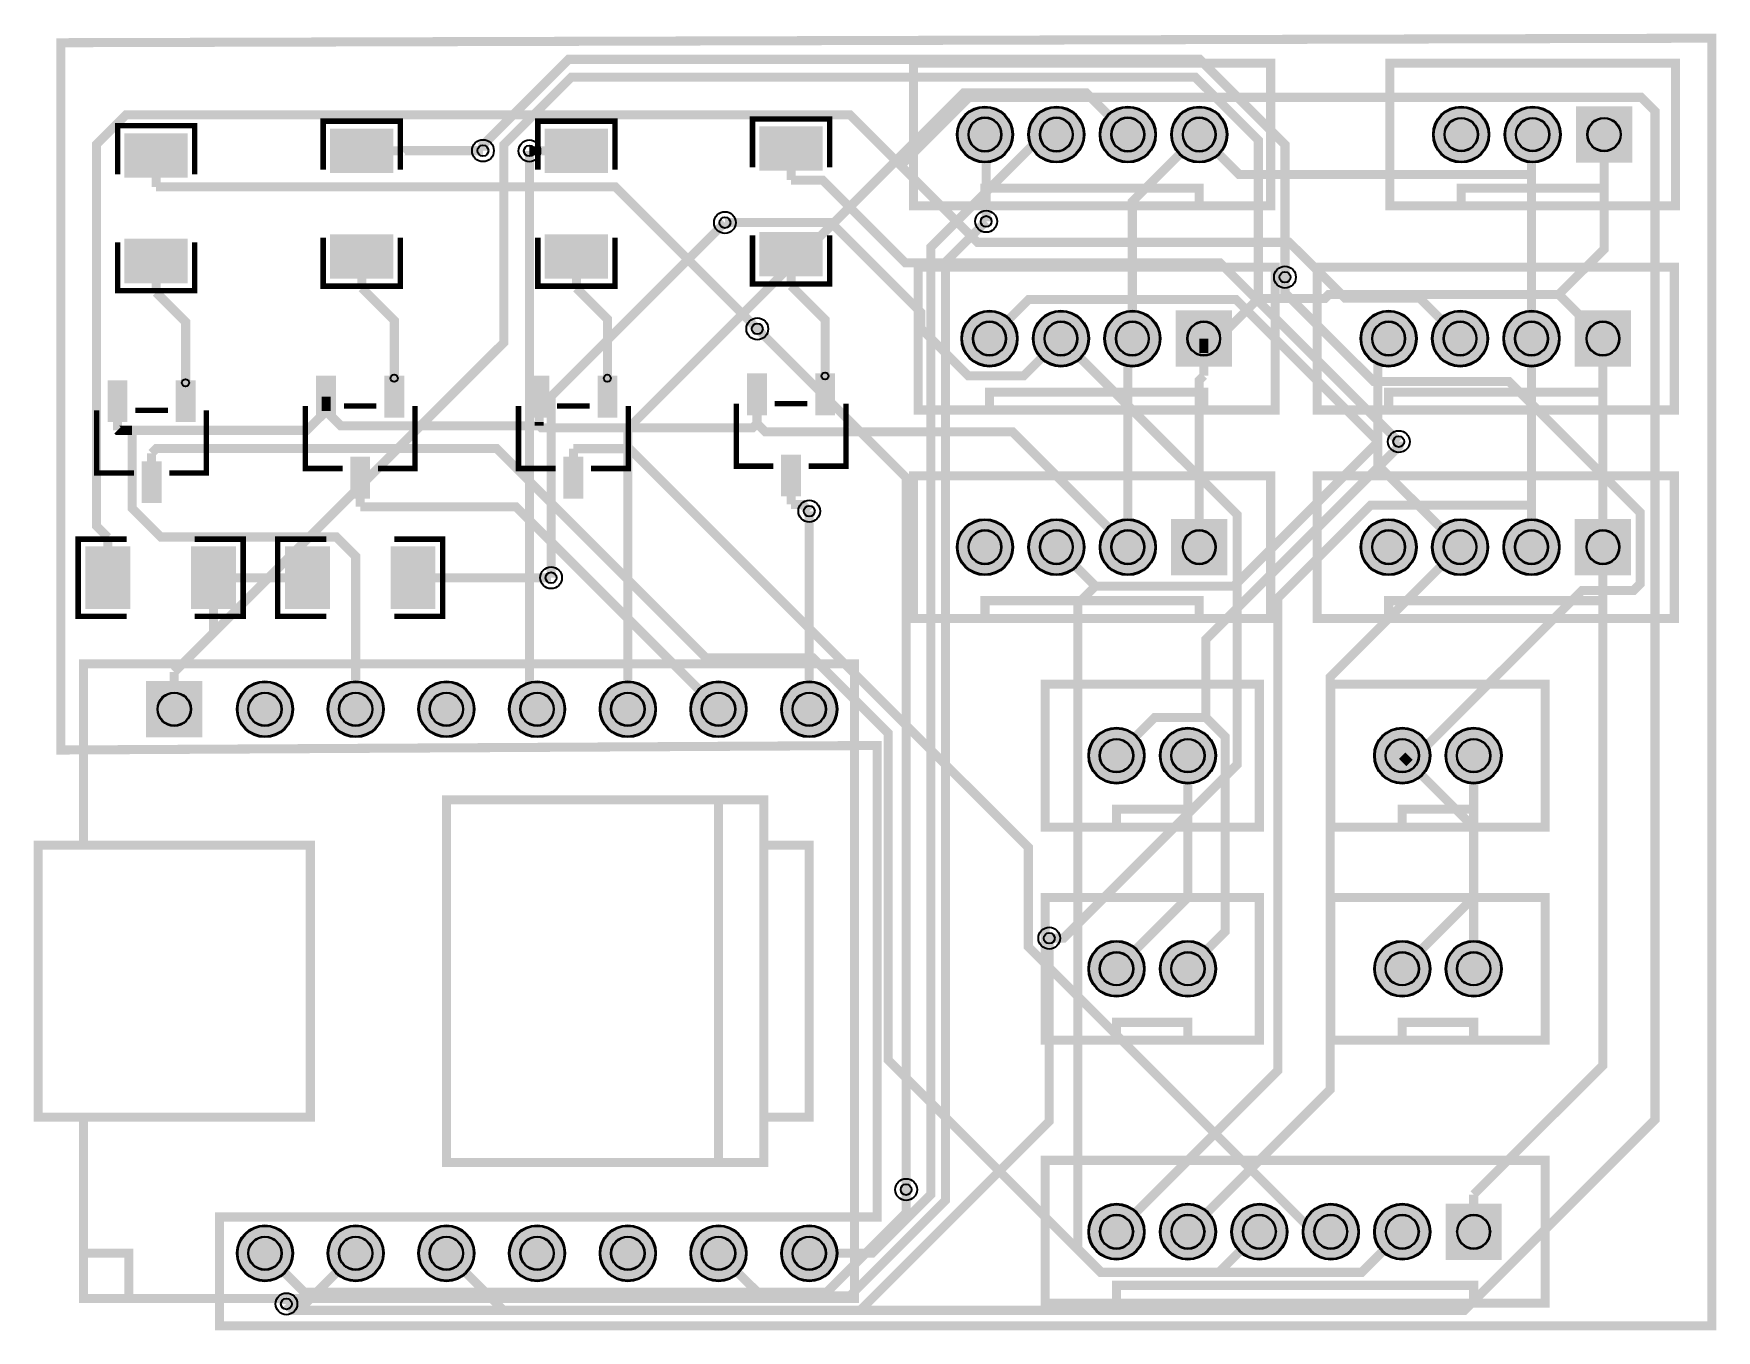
# Model space of a CAD drawing. Header units: millimetres. Extents: x 6.2 to 53.3, y 97.5 to 133.9.
import ezdxf

# ---------------------------------------------------------------- set-up
doc = ezdxf.new("R2010")
doc.units = ezdxf.units.MM
for name, color, linetype, true_color in [('BoardOutLine', 7, 'Continuous', 0xff00ff), ('BottomLayer', 7, 'Continuous', 0x0000ff), ('BottomSolderMaskLayer', 7, 'Continuous', 0xaa00ff), ('Document', 7, 'Continuous', 0xffffff), ('Hole', 7, 'Continuous', 0x222222), ('Multi-Layer', 7, 'Continuous', 0xc0c0c0), ('TopLayer', 7, 'Continuous', 0xff0000), ('TopPasteMaskLayer', 7, 'Continuous', 0x808080), ('TopSilkLayer', 7, 'Continuous', 0xffcc00), ('TopSolderMaskLayer', 7, 'Continuous', 0x800080)]:
    doc.layers.add(name, color=color, linetype=linetype, true_color=true_color)

msp = doc.modelspace()

# ---------------------------------------------------------------- hatches: boundary and pattern name
at = {"layer": 'BottomSolderMaskLayer'}
for points in [[(32.07366014732025, 131.0322580645161, 1), (33.64846329692654, 131.0322580645161, 1)], [(34.07366014732025, 131.0322580645161, 1), (35.64846329692654, 131.0322580645161, 1)], [(36.073660147320474, 131.0322580645161, 1), (37.64846329692677, 131.0322580645161, 1)], [(38.07366014732025, 131.0322580645161, 1), (39.64846329692654, 131.0322580645161, 1)], [(45.408686817373614, 131.0322580645161, 1), (46.98348996697991, 131.0322580645161, 1)], [(47.408686817373614, 131.0322580645161, 1), (48.98348996697991, 131.0322580645161, 1)], [(49.408686817373564, 130.2448564897129), (49.408686817373564, 131.81965963931918), (50.98348996698019, 131.81965963931918), (50.98348996698019, 130.2448564897129)], [(32.2006604013207, 125.31724663449313, 1), (33.77546355092699, 125.31724663449313, 1)], [(34.2006604013207, 125.31724663449313, 1), (35.77546355092699, 125.31724663449313, 1)], [(36.200660401320924, 125.31724663449313, 1), (37.77546355092722, 125.31724663449313, 1)], [(38.20066040132065, 124.52984505969005), (38.20066040132065, 126.10464820929633), (39.77546355092727, 126.10464820929633), (39.77546355092727, 124.52984505969005)], [(43.37668275336551, 125.31724663449313, 1), (44.951485902971804, 125.31724663449313, 1)], [(45.37668275336551, 125.31724663449313, 1), (46.951485902971804, 125.31724663449313, 1)], [(47.37668275336551, 125.31724663449313, 1), (48.951485902971804, 125.31724663449313, 1)], [(49.37668275336546, 124.52984505969005), (49.37668275336546, 126.10464820929633), (50.951485902971854, 126.10464820929633), (50.951485902971854, 124.52984505969005)], [(32.07366014732025, 119.47523495046983, 1), (33.64846329692654, 119.47523495046983, 1)], [(34.07366014732025, 119.47523495046983, 1), (35.64846329692654, 119.47523495046983, 1)], [(36.073660147320474, 119.47523495046983, 1), (37.64846329692677, 119.47523495046983, 1)], [(38.0736601473202, 118.68783337566674), (38.0736601473202, 120.26263652527291), (39.64846329692682, 120.26263652527291), (39.64846329692682, 118.68783337566674)], [(43.37668275336551, 119.47523495046983, 1), (44.951485902971804, 119.47523495046983, 1)], [(45.37668275336551, 119.47523495046983, 1), (46.951485902971804, 119.47523495046983, 1)], [(47.37668275336551, 119.47523495046983, 1), (48.951485902971804, 119.47523495046983, 1)], [(49.37668275336546, 118.68783337566674), (49.37668275336546, 120.26263652527291), (50.951485902971854, 120.26263652527291), (50.951485902971854, 118.68783337566674)], [(9.37261874523756, 114.14782829565661), (9.37261874523756, 115.72263144526278), (10.947421894843728, 115.72263144526278), (10.947421894843728, 114.14782829565661)], [(11.91262382524774, 114.9352298704597, 1), (13.48742697485404, 114.9352298704597, 1)], [(14.452628905257873, 114.9352298704597, 1), (16.02743205486417, 114.9352298704597, 1)], [(16.992633985268007, 114.9352298704597, 1), (18.567437134874304, 114.9352298704597, 1)], [(19.53263906527814, 114.9352298704597, 1), (21.107442214884436, 114.9352298704597, 1)], [(22.072644145288272, 114.9352298704597, 1), (23.64744729489457, 114.9352298704597, 1)], [(24.612649225298405, 114.9352298704597, 1), (26.1874523749047, 114.9352298704597, 1)], [(27.152654305308538, 114.9352298704597, 1), (28.727457454914834, 114.9352298704597, 1)], [(35.75565151130291, 113.6342392684785, 1), (37.330454660909204, 113.6342392684785, 1)], [(37.75565151130291, 113.6342392684785, 1), (39.330454660909204, 113.6342392684785, 1)], [(43.75666751333511, 113.6342392684785, 1), (45.331470662941406, 113.6342392684785, 1)], [(45.75666751333488, 113.6342392684785, 1), (47.33147066294118, 113.6342392684785, 1)], [(35.75666751333511, 107.66421132842254, 1), (37.331470662941406, 107.66421132842254, 1)], [(37.75666751333488, 107.66421132842254, 1), (39.33147066294118, 107.66421132842254, 1)], [(43.757683515367084, 107.66421132842254, 1), (45.33248666497338, 107.66421132842254, 1)], [(45.75768351536686, 107.66421132842254, 1), (47.33248666497315, 107.66421132842254, 1)], [(35.75666751333511, 100.29819659639315, 1), (37.331470662941406, 100.29819659639315, 1)], [(37.75666751333488, 100.29819659639315, 1), (39.33147066294118, 100.29819659639315, 1)], [(39.75666751333511, 100.29819659639315, 1), (41.331470662941406, 100.29819659639315, 1)], [(41.75666751333511, 100.29819659639315, 1), (43.331470662941406, 100.29819659639315, 1)], [(43.75666751333511, 100.29819659639315, 1), (45.331470662941406, 100.29819659639315, 1)], [(45.75666751333483, 99.51079502158996), (45.75666751333483, 101.08559817119624), (47.331470662941456, 101.08559817119624), (47.331470662941456, 99.51079502158996)], [(11.91262382524774, 99.69519939039878, 1), (13.48742697485404, 99.69519939039878, 1)], [(14.452628905257873, 99.69519939039878, 1), (16.02743205486417, 99.69519939039878, 1)], [(16.992633985268007, 99.69519939039878, 1), (18.567437134874304, 99.69519939039878, 1)], [(19.53263906527814, 99.69519939039878, 1), (21.107442214884436, 99.69519939039878, 1)], [(22.072644145288272, 99.69519939039878, 1), (23.64744729489457, 99.69519939039878, 1)], [(24.612649225298405, 99.69519939039878, 1), (26.1874523749047, 99.69519939039878, 1)], [(27.152654305308538, 99.69519939039878, 1), (28.727457454914834, 99.69519939039878, 1)]]:
    msp.add_hatch(color=256, dxfattribs=at).paths.add_polyline_path(points)
at = {"layer": 'Multi-Layer'}
for points in [[(32.09906019812035, 131.0322580645161, 1), (33.62306324612644, 131.0322580645161, 1)], [(34.09906019812035, 131.0322580645161, 1), (35.62306324612644, 131.0322580645161, 1)], [(36.099060198120576, 131.0322580645161, 1), (37.62306324612667, 131.0322580645161, 1)], [(38.09906019812035, 131.0322580645161, 1), (39.62306324612644, 131.0322580645161, 1)], [(45.434086868173715, 131.0322580645161, 1), (46.95808991617981, 131.0322580645161, 1)], [(47.434086868173715, 131.0322580645161, 1), (48.95808991617981, 131.0322580645161, 1)], [(49.434086868173836, 130.27025654051295), (49.434086868173836, 131.79425958851914), (50.958089916179915, 131.79425958851914), (50.958089916179915, 130.27025654051295)], [(32.2260604521208, 125.31724663449313, 1), (33.75006350012689, 125.31724663449313, 1)], [(34.2260604521208, 125.31724663449313, 1), (35.75006350012689, 125.31724663449313, 1)], [(36.226060452121025, 125.31724663449313, 1), (37.75006350012712, 125.31724663449313, 1)], [(38.22606045212092, 124.55524511049009), (38.22606045212092, 126.07924815849628), (39.750063500127, 126.07924815849628), (39.750063500127, 124.55524511049009)], [(43.40208280416561, 125.31724663449313, 1), (44.9260858521717, 125.31724663449313, 1)], [(45.40208280416561, 125.31724663449313, 1), (46.9260858521717, 125.31724663449313, 1)], [(47.40208280416561, 125.31724663449313, 1), (48.9260858521717, 125.31724663449313, 1)], [(49.40208280416573, 124.55524511049009), (49.40208280416573, 126.07924815849628), (50.92608585217181, 126.07924815849628), (50.92608585217181, 124.55524511049009)], [(32.09906019812035, 119.47523495046983, 1), (33.62306324612644, 119.47523495046983, 1)], [(34.09906019812035, 119.47523495046983, 1), (35.62306324612644, 119.47523495046983, 1)], [(36.099060198120576, 119.47523495046983, 1), (37.62306324612667, 119.47523495046983, 1)], [(38.09906019812047, 118.71323342646679), (38.09906019812047, 120.23723647447287), (39.62306324612655, 120.23723647447287), (39.62306324612655, 118.71323342646679)], [(43.40208280416561, 119.47523495046983, 1), (44.9260858521717, 119.47523495046983, 1)], [(45.40208280416561, 119.47523495046983, 1), (46.9260858521717, 119.47523495046983, 1)], [(47.40208280416561, 119.47523495046983, 1), (48.9260858521717, 119.47523495046983, 1)], [(49.40208280416573, 118.71323342646679), (49.40208280416573, 120.23723647447287), (50.92608585217181, 120.23723647447287), (50.92608585217181, 118.71323342646679)], [(9.398018796037604, 114.17322834645665), (9.398018796037604, 115.69723139446273), (10.922021844043684, 115.69723139446273), (10.922021844043684, 114.17322834645665)], [(11.938023876047842, 114.9352298704597, 1), (13.462026924053939, 114.9352298704597, 1)], [(14.478028956057974, 114.9352298704597, 1), (16.00203200406407, 114.9352298704597, 1)], [(17.01803403606811, 114.9352298704597, 1), (18.542037084074202, 114.9352298704597, 1)], [(19.55803911607824, 114.9352298704597, 1), (21.082042164084335, 114.9352298704597, 1)], [(22.098044196088374, 114.9352298704597, 1), (23.622047244094468, 114.9352298704597, 1)], [(24.638049276098506, 114.9352298704597, 1), (26.1620523241046, 114.9352298704597, 1)], [(27.17805435610864, 114.9352298704597, 1), (28.702057404114733, 114.9352298704597, 1)], [(35.78105156210301, 113.6342392684785, 1), (37.3050546101091, 113.6342392684785, 1)], [(37.78105156210301, 113.6342392684785, 1), (39.3050546101091, 113.6342392684785, 1)], [(43.78206756413521, 113.6342392684785, 1), (45.306070612141305, 113.6342392684785, 1)], [(45.782067564134984, 113.6342392684785, 1), (47.30607061214108, 113.6342392684785, 1)], [(35.78206756413521, 107.66421132842254, 1), (37.306070612141305, 107.66421132842254, 1)], [(37.782067564134984, 107.66421132842254, 1), (39.30607061214108, 107.66421132842254, 1)], [(43.783083566167186, 107.66421132842254, 1), (45.30708661417328, 107.66421132842254, 1)], [(45.78308356616696, 107.66421132842254, 1), (47.30708661417305, 107.66421132842254, 1)], [(35.78206756413521, 100.29819659639315, 1), (37.306070612141305, 100.29819659639315, 1)], [(37.782067564134984, 100.29819659639315, 1), (39.30607061214108, 100.29819659639315, 1)], [(39.78206756413521, 100.29819659639315, 1), (41.306070612141305, 100.29819659639315, 1)], [(41.78206756413521, 100.29819659639315, 1), (43.306070612141305, 100.29819659639315, 1)], [(43.78206756413521, 100.29819659639315, 1), (45.306070612141305, 100.29819659639315, 1)], [(45.782067564135104, 99.53619507239), (45.782067564135104, 101.0601981203962), (47.306070612141184, 101.0601981203962), (47.306070612141184, 99.53619507239)], [(11.938023876047842, 99.69519939039878, 1), (13.462026924053939, 99.69519939039878, 1)], [(14.478028956057974, 99.69519939039878, 1), (16.00203200406407, 99.69519939039878, 1)], [(17.01803403606811, 99.69519939039878, 1), (18.542037084074202, 99.69519939039878, 1)], [(19.55803911607824, 99.69519939039878, 1), (21.082042164084335, 99.69519939039878, 1)], [(22.098044196088374, 99.69519939039878, 1), (23.622047244094468, 99.69519939039878, 1)], [(24.638049276098506, 99.69519939039878, 1), (26.1620523241046, 99.69519939039878, 1)], [(27.17805435610864, 99.69519939039878, 1), (28.702057404114733, 99.69519939039878, 1)]]:
    msp.add_hatch(color=256, dxfattribs=at).paths.add_polyline_path(points)
at = {"layer": 'TopLayer'}
for points in [[(10.502514605029091, 129.84376428752853), (8.801524003048144, 129.84376428752853), (8.801524003048144, 131.05128270256535), (10.502514605029091, 131.05128270256535)], [(16.26070612141234, 129.9707645415291), (14.559715519431165, 129.9707645415291), (14.559715519431165, 131.1782829565658), (16.26070612141234, 131.1782829565658)], [(22.270358140716326, 129.9707645415291), (20.56936753873515, 129.9707645415291), (20.56936753873515, 131.1782829565658), (22.270358140716326, 131.1782829565658)], [(28.282550165100247, 130.03426466852932), (26.58155956311907, 130.03426466852932), (26.58155956311907, 131.24178308356613), (28.282550165100247, 131.24178308356613)], [(16.26070612141234, 128.22075184150367), (14.559715519431165, 128.22075184150367), (14.559715519431165, 127.01323342646685), (16.26070612141234, 127.01323342646685)], [(22.270358140716326, 128.22075184150367), (20.56936753873515, 128.22075184150367), (20.56936753873515, 127.01323342646685), (22.270358140716326, 127.01323342646685)], [(28.282550165100247, 128.2842519685039), (26.58155956311907, 128.2842519685039), (26.58155956311907, 127.07673355346708), (28.282550165100247, 127.07673355346708)], [(10.502514605029091, 128.0937515875031), (8.801524003048144, 128.0937515875031), (8.801524003048144, 126.88623317246629), (10.502514605029091, 126.88623317246629)], [(8.835991871983651, 124.0981203962408), (8.303987807975545, 124.0981203962408), (8.303987807975545, 123.02811785623567), (8.835991871983651, 123.02811785623567)], [(10.746075692151408, 124.0981203962408), (10.214071628143301, 124.0981203962408), (10.214071628143301, 123.02811785623567), (10.746075692151408, 123.02811785623567)], [(14.677927355854763, 124.22512065024137), (14.145923291846657, 124.22512065024137), (14.145923291846657, 123.15511811023612), (14.677927355854763, 123.15511811023612)], [(16.58801117602229, 124.22512065024137), (16.056007112014186, 124.22512065024137), (16.056007112014186, 123.15511811023612), (16.58801117602229, 123.15511811023612)], [(20.64696469392925, 124.22512065024137), (20.11496062992137, 124.22512065024137), (20.11496062992137, 123.15511811023612), (20.64696469392925, 123.15511811023612)], [(22.557048514097005, 124.22512065024137), (22.0250444500889, 124.22512065024137), (22.0250444500889, 123.15511811023612), (22.557048514097005, 123.15511811023612)], [(26.743027686055484, 124.28862077724159), (26.21102362204715, 124.28862077724159), (26.21102362204715, 123.21861823723646), (26.743027686055484, 123.21861823723646)], [(28.65311150622324, 124.28862077724159), (28.121107442214907, 124.28862077724159), (28.121107442214907, 123.21861823723646), (28.65311150622324, 123.21861823723646)], [(9.791008382016798, 121.82811785623562), (9.259029718059537, 121.82811785623562), (9.259029718059537, 120.7581153162306), (9.791008382016798, 120.7581153162306)], [(15.632943865887682, 121.95511811023619), (15.100965201930421, 121.95511811023619), (15.100965201930421, 120.88511557023116), (15.632943865887682, 120.88511557023116)], [(21.601981203962396, 121.95511811023619), (21.070002540004907, 121.95511811023619), (21.070002540004907, 120.88511557023116), (21.601981203962396, 120.88511557023116)], [(27.698044196088404, 122.01861823723641), (27.166065532131142, 122.01861823723641), (27.166065532131142, 120.94861569723139), (27.698044196088404, 120.94861569723139)], [(8.904013208026527, 119.46873253746503), (8.904013208026527, 117.76774193548385), (7.696494792989597, 117.76774193548385), (7.696494792989597, 119.46873253746503)], [(10.654025908051835, 119.46873253746503), (10.654025908051835, 117.76774193548385), (11.861544323088538, 117.76774193548385), (11.861544323088538, 119.46873253746503)], [(14.492024384048818, 117.76774193548385), (14.492024384048818, 119.46873253746503), (13.284505969011889, 119.46873253746503), (13.284505969011889, 117.76774193548385)], [(16.242037084074127, 117.76774193548385), (16.242037084074127, 119.46873253746503), (17.449555499111057, 119.46873253746503), (17.449555499111057, 117.76774193548385)]]:
    msp.add_hatch(color=256, dxfattribs=at).paths.add_polyline_path(points)
at = {"layer": 'TopPasteMaskLayer'}
for points in [[(10.402514605029182, 129.84376428752853), (10.041198882397794, 129.84376428752853), (9.941198882397885, 129.94376428752855), (9.941198882397885, 130.1543307086614), (9.841198882397748, 130.2543307086613), (9.462839725679487, 130.2543307086613), (9.36283972567935, 130.1543307086614), (9.36283972567935, 129.94376428752855), (9.262839725679441, 129.84376428752853), (8.901524003048053, 129.84376428752853), (8.801524003048144, 129.94376428752855), (8.801524003048144, 130.95128270256532), (8.901524003048053, 131.05128270256535), (10.402514605029182, 131.05128270256535), (10.502514605029091, 130.95128270256532), (10.502514605029091, 129.94376428752855)], [(16.160706121412204, 129.9707645415291), (15.799390398780815, 129.9707645415291), (15.699390398780906, 130.07076454152912), (15.699390398780906, 130.28133096266197), (15.59939039878077, 130.38133096266188), (15.221031242062509, 130.38133096266188), (15.1210312420626, 130.28133096266197), (15.1210312420626, 130.07076454152912), (15.021031242062463, 129.9707645415291), (14.659715519431074, 129.9707645415291), (14.559715519431165, 130.07076454152912), (14.559715519431165, 131.07828295656577), (14.659715519431074, 131.1782829565658), (16.160706121412204, 131.1782829565658), (16.26070612141234, 131.07828295656577), (16.26070612141234, 130.07076454152912)], [(22.170358140716417, 129.9707645415291), (21.8090424180848, 129.9707645415291), (21.70904241808489, 130.07076454152912), (21.70904241808489, 130.28133096266197), (21.609042418084982, 130.38133096266188), (21.23068326136672, 130.38133096266188), (21.130683261366585, 130.28133096266197), (21.130683261366585, 130.07076454152912), (21.030683261366676, 129.9707645415291), (20.66936753873506, 129.9707645415291), (20.56936753873515, 130.07076454152912), (20.56936753873515, 131.07828295656577), (20.66936753873506, 131.1782829565658), (22.170358140716417, 131.1782829565658), (22.270358140716326, 131.07828295656577), (22.270358140716326, 130.07076454152912)], [(28.182550165100338, 130.03426466852932), (27.82123444246872, 130.03426466852932), (27.721234442468813, 130.13426466852934), (27.721234442468813, 130.3448310896622), (27.621234442468904, 130.4448310896621), (27.242875285750415, 130.4448310896621), (27.142875285750506, 130.3448310896622), (27.142875285750506, 130.13426466852934), (27.042875285750597, 130.03426466852932), (26.68155956311898, 130.03426466852932), (26.58155956311907, 130.13426466852934), (26.58155956311907, 131.1417830835661), (26.68155956311898, 131.24178308356613), (28.182550165100338, 131.24178308356613), (28.282550165100247, 131.1417830835661), (28.282550165100247, 130.13426466852934)], [(16.160706121412204, 128.22075184150367), (15.799390398780815, 128.22075184150367), (15.699390398780906, 128.12075184150365), (15.699390398780906, 127.9101854203708), (15.59939039878077, 127.81018542037089), (15.221031242062509, 127.81018542037089), (15.1210312420626, 127.9101854203708), (15.1210312420626, 128.12075184150365), (15.021031242062463, 128.22075184150367), (14.659715519431074, 128.22075184150367), (14.559715519431165, 128.12075184150365), (14.559715519431165, 127.11323342646688), (14.659715519431074, 127.01323342646685), (16.160706121412204, 127.01323342646685), (16.26070612141234, 127.11323342646688), (16.26070612141234, 128.12075184150365)], [(22.170358140716417, 128.22075184150367), (21.8090424180848, 128.22075184150367), (21.70904241808489, 128.12075184150365), (21.70904241808489, 127.9101854203708), (21.609042418084982, 127.81018542037089), (21.23068326136672, 127.81018542037089), (21.130683261366585, 127.9101854203708), (21.130683261366585, 128.12075184150365), (21.030683261366676, 128.22075184150367), (20.66936753873506, 128.22075184150367), (20.56936753873515, 128.12075184150365), (20.56936753873515, 127.11323342646688), (20.66936753873506, 127.01323342646685), (22.170358140716417, 127.01323342646685), (22.270358140716326, 127.11323342646688), (22.270358140716326, 128.12075184150365)], [(28.182550165100338, 128.2842519685039), (27.82123444246872, 128.2842519685039), (27.721234442468813, 128.18425196850387), (27.721234442468813, 127.97368554737102), (27.621234442468904, 127.87368554737111), (27.242875285750415, 127.87368554737111), (27.142875285750506, 127.97368554737102), (27.142875285750506, 128.18425196850387), (27.042875285750597, 128.2842519685039), (26.68155956311898, 128.2842519685039), (26.58155956311907, 128.18425196850387), (26.58155956311907, 127.1767335534671), (26.68155956311898, 127.07673355346708), (28.182550165100338, 127.07673355346708), (28.282550165100247, 127.1767335534671), (28.282550165100247, 128.18425196850387)], [(10.402514605029182, 128.0937515875031), (10.041198882397794, 128.0937515875031), (9.941198882397885, 127.99375158750308), (9.941198882397885, 127.78318516637023), (9.841198882397748, 127.68318516637032), (9.462839725679487, 127.68318516637032), (9.36283972567935, 127.78318516637023), (9.36283972567935, 127.99375158750308), (9.262839725679441, 128.0937515875031), (8.901524003048053, 128.0937515875031), (8.801524003048144, 127.99375158750308), (8.801524003048144, 126.98623317246631), (8.901524003048053, 126.88623317246629), (10.402514605029182, 126.88623317246629), (10.502514605029091, 126.98623317246631), (10.502514605029091, 127.99375158750308)], [(8.835991871983651, 124.0981203962408), (8.303987807975545, 124.0981203962408), (8.303987807975545, 123.02811785623567), (8.835991871983651, 123.02811785623567)], [(10.746075692151408, 124.0981203962408), (10.214071628143301, 124.0981203962408), (10.214071628143301, 123.02811785623567), (10.746075692151408, 123.02811785623567)], [(14.677927355854763, 124.22512065024137), (14.145923291846657, 124.22512065024137), (14.145923291846657, 123.15511811023612), (14.677927355854763, 123.15511811023612)], [(16.58801117602229, 124.22512065024137), (16.056007112014186, 124.22512065024137), (16.056007112014186, 123.15511811023612), (16.58801117602229, 123.15511811023612)], [(20.64696469392925, 124.22512065024137), (20.11496062992137, 124.22512065024137), (20.11496062992137, 123.15511811023612), (20.64696469392925, 123.15511811023612)], [(22.557048514097005, 124.22512065024137), (22.0250444500889, 124.22512065024137), (22.0250444500889, 123.15511811023612), (22.557048514097005, 123.15511811023612)], [(26.743027686055484, 124.28862077724159), (26.21102362204715, 124.28862077724159), (26.21102362204715, 123.21861823723646), (26.743027686055484, 123.21861823723646)], [(28.65311150622324, 124.28862077724159), (28.121107442214907, 124.28862077724159), (28.121107442214907, 123.21861823723646), (28.65311150622324, 123.21861823723646)], [(9.791008382016798, 121.82811785623562), (9.259029718059537, 121.82811785623562), (9.259029718059537, 120.7581153162306), (9.791008382016798, 120.7581153162306)], [(15.632943865887682, 121.95511811023619), (15.100965201930421, 121.95511811023619), (15.100965201930421, 120.88511557023116), (15.632943865887682, 120.88511557023116)], [(21.601981203962396, 121.95511811023619), (21.070002540004907, 121.95511811023619), (21.070002540004907, 120.88511557023116), (21.601981203962396, 120.88511557023116)], [(27.698044196088404, 122.01861823723641), (27.166065532131142, 122.01861823723641), (27.166065532131142, 120.94861569723139), (27.698044196088404, 120.94861569723139)], [(8.904013208026527, 119.36873253746501), (8.904013208026527, 119.00741681483362), (8.80401320802639, 118.9074168148336), (8.593446786893537, 118.9074168148336), (8.493446786893628, 118.80741681483357), (8.493446786893628, 118.42905765811531), (8.593446786893537, 118.32905765811529), (8.80401320802639, 118.32905765811529), (8.904013208026527, 118.22905765811527), (8.904013208026527, 117.86774193548388), (8.80401320802639, 117.76774193548385), (7.7964947929897335, 117.76774193548385), (7.696494792989597, 117.86774193548388), (7.696494792989597, 119.36873253746501), (7.7964947929897335, 119.46873253746503), (8.80401320802639, 119.46873253746503)], [(10.654025908051835, 119.36873253746501), (10.654025908051835, 119.00741681483362), (10.754025908051744, 118.9074168148336), (10.964592329184825, 118.9074168148336), (11.064592329184734, 118.80741681483357), (11.064592329184734, 118.42905765811531), (10.964592329184825, 118.32905765811529), (10.754025908051744, 118.32905765811529), (10.654025908051835, 118.22905765811527), (10.654025908051835, 117.86774193548388), (10.754025908051744, 117.76774193548385), (11.761544323088629, 117.76774193548385), (11.861544323088538, 117.86774193548388), (11.861544323088538, 119.36873253746501), (11.761544323088629, 119.46873253746503), (10.754025908051744, 119.46873253746503)], [(14.492024384048818, 117.86774193548388), (14.492024384048818, 118.22905765811527), (14.392024384048682, 118.32905765811529), (14.181457962915829, 118.32905765811529), (14.08145796291592, 118.42905765811531), (14.08145796291592, 118.80741681483357), (14.181457962915829, 118.9074168148336), (14.392024384048682, 118.9074168148336), (14.492024384048818, 119.00741681483362), (14.492024384048818, 119.36873253746501), (14.392024384048682, 119.46873253746503), (13.384505969012025, 119.46873253746503), (13.284505969011889, 119.36873253746501), (13.284505969011889, 117.86774193548388), (13.384505969012025, 117.76774193548385), (14.392024384048682, 117.76774193548385)], [(16.242037084074127, 117.86774193548388), (16.242037084074127, 118.22905765811527), (16.342037084074263, 118.32905765811529), (16.552603505207117, 118.32905765811529), (16.652603505207026, 118.42905765811531), (16.652603505207026, 118.80741681483357), (16.552603505207117, 118.9074168148336), (16.342037084074263, 118.9074168148336), (16.242037084074127, 119.00741681483362), (16.242037084074127, 119.36873253746501), (16.342037084074263, 119.46873253746503), (17.34955549911092, 119.46873253746503), (17.449555499111057, 119.36873253746501), (17.449555499111057, 117.86774193548388), (17.34955549911092, 117.76774193548385), (16.342037084074263, 117.76774193548385)]]:
    msp.add_hatch(color=256, dxfattribs=at).paths.add_polyline_path(points)
at = {"layer": 'TopSolderMaskLayer'}
for points in [[(32.07366014732025, 131.0322580645161, 1), (33.64846329692654, 131.0322580645161, 1)], [(34.07366014732025, 131.0322580645161, 1), (35.64846329692654, 131.0322580645161, 1)], [(36.073660147320474, 131.0322580645161, 1), (37.64846329692677, 131.0322580645161, 1)], [(38.07366014732025, 131.0322580645161, 1), (39.64846329692654, 131.0322580645161, 1)], [(45.408686817373614, 131.0322580645161, 1), (46.98348996697991, 131.0322580645161, 1)], [(47.408686817373614, 131.0322580645161, 1), (48.98348996697991, 131.0322580645161, 1)], [(49.408686817373564, 130.2448564897129), (49.408686817373564, 131.81965963931918), (50.98348996698019, 131.81965963931918), (50.98348996698019, 130.2448564897129)], [(10.5382948027991, 129.82573252335203), (8.765743805278134, 129.82573252335203), (8.765743805278134, 131.06931294961896), (10.5382948027991, 131.06931294961896)], [(16.296486319182122, 129.95273277735248), (14.523935321661156, 129.95273277735248), (14.523935321661156, 131.19631320361952), (16.296486319182122, 131.19631320361952)], [(22.306138338486335, 129.95273277735248), (20.53358734096514, 129.95273277735248), (20.53358734096514, 131.19631320361952), (22.306138338486335, 131.19631320361952)], [(28.318330362870256, 130.01623290435282), (26.545779365349063, 130.01623290435282), (26.545779365349063, 131.25981333061975), (28.318330362870256, 131.25981333061975)], [(16.296486319182122, 128.23878360568017), (14.523935321661156, 128.23878360568017), (14.523935321661156, 126.99520317941324), (16.296486319182122, 126.99520317941324)], [(22.306138338486335, 128.23878360568017), (20.53358734096514, 128.23878360568017), (20.53358734096514, 126.99520317941324), (22.306138338486335, 126.99520317941324)], [(28.318330362870256, 128.3022837326804), (26.545779365349063, 128.3022837326804), (26.545779365349063, 127.05870330641346), (28.318330362870256, 127.05870330641346)], [(10.5382948027991, 128.1117833516796), (8.765743805278134, 128.1117833516796), (8.765743805278134, 126.86820292541267), (10.5382948027991, 126.86820292541267)], [(32.2006604013207, 125.31724663449313, 1), (33.77546355092699, 125.31724663449313, 1)], [(34.2006604013207, 125.31724663449313, 1), (35.77546355092699, 125.31724663449313, 1)], [(36.200660401320924, 125.31724663449313, 1), (37.77546355092722, 125.31724663449313, 1)], [(38.20066040132065, 124.52984505969005), (38.20066040132065, 126.10464820929633), (39.77546355092727, 126.10464820929633), (39.77546355092727, 124.52984505969005)], [(43.37668275336551, 125.31724663449313, 1), (44.951485902971804, 125.31724663449313, 1)], [(45.37668275336551, 125.31724663449313, 1), (46.951485902971804, 125.31724663449313, 1)], [(47.37668275336551, 125.31724663449313, 1), (48.951485902971804, 125.31724663449313, 1)], [(49.37668275336546, 124.52984505969005), (49.37668275336546, 126.10464820929633), (50.951485902971854, 126.10464820929633), (50.951485902971854, 124.52984505969005)], [(8.848621351736256, 124.14920669559649), (8.291359534131516, 124.14920669559649), (8.291359534131516, 122.97703155687998), (8.848621351736256, 122.97703155687998)], [(10.758705171904012, 124.14920669559649), (10.201443354299045, 124.14920669559649), (10.201443354299045, 122.97703155687998), (10.758705171904012, 122.97703155687998)], [(14.69055321788187, 124.27620694959705), (14.13329140027713, 124.27620694959705), (14.13329140027713, 123.10403181088043), (14.69055321788187, 123.10403181088043)], [(16.6006370380494, 124.27620694959705), (16.04337522044466, 124.27620694959705), (16.04337522044466, 123.10403181088043), (16.6006370380494, 123.10403181088043)], [(20.659591761864704, 124.27620694959705), (20.10232994426042, 124.27620694959705), (20.10232994426042, 123.10403181088043), (20.659591761864704, 123.10403181088043)], [(22.56967558203246, 124.27620694959705), (22.012413764427947, 124.27620694959705), (22.012413764427947, 123.10403181088043), (22.56967558203246, 123.10403181088043)], [(26.75565716580809, 124.33970707659728), (26.19839534820312, 124.33970707659728), (26.19839534820312, 123.16753193788065), (26.75565716580809, 123.16753193788065)], [(28.665740985975617, 124.33970707659728), (28.108479168370877, 124.33970707659728), (28.108479168370877, 123.16753193788065), (28.665740985975617, 123.16753193788065)], [(27.71067246993266, 122.0697045365921), (27.153437258286885, 122.0697045365921), (27.153437258286885, 120.89752939787559), (27.71067246993266, 120.89752939787559)], [(9.803636655861055, 121.87920415559142), (9.24640144421528, 121.87920415559142), (9.24640144421528, 120.70702901687491), (9.803636655861055, 120.70702901687491)], [(15.645568522006442, 122.00620440959187), (15.088333310360667, 122.00620440959187), (15.088333310360667, 120.83402927087536), (15.645568522006442, 120.83402927087536)], [(21.614607065989503, 122.00620440959187), (21.057371854343955, 122.00620440959187), (21.057371854343955, 120.83402927087536), (21.614607065989503, 120.83402927087536)], [(32.07366014732025, 119.47523495046983, 1), (33.64846329692654, 119.47523495046983, 1)], [(34.07366014732025, 119.47523495046983, 1), (35.64846329692654, 119.47523495046983, 1)], [(36.073660147320474, 119.47523495046983, 1), (37.64846329692677, 119.47523495046983, 1)], [(38.0736601473202, 118.68783337566674), (38.0736601473202, 120.26263652527291), (39.64846329692682, 120.26263652527291), (39.64846329692682, 118.68783337566674)], [(43.37668275336551, 119.47523495046983, 1), (44.951485902971804, 119.47523495046983, 1)], [(45.37668275336551, 119.47523495046983, 1), (46.951485902971804, 119.47523495046983, 1)], [(47.37668275336551, 119.47523495046983, 1), (48.951485902971804, 119.47523495046983, 1)], [(49.37668275336546, 118.68783337566674), (49.37668275336546, 120.26263652527291), (50.951485902971854, 120.26263652527291), (50.951485902971854, 118.68783337566674)], [(8.929414327402583, 119.49413220898441), (8.929414327402583, 117.74234226396447), (7.671095810765564, 117.74234226396447), (7.671095810765564, 119.49413220898441)], [(10.62862478867578, 119.49413220898441), (10.62862478867578, 117.74234226396447), (11.886943305312798, 117.74234226396447), (11.886943305312798, 119.49413220898441)], [(14.517425503424874, 117.74234226396447), (14.517425503424874, 119.49413220898441), (13.259106986787856, 119.49413220898441), (13.259106986787856, 117.74234226396447)], [(16.21663596469807, 117.74234226396447), (16.21663596469807, 119.49413220898441), (17.47495448133509, 119.49413220898441), (17.47495448133509, 117.74234226396447)], [(9.37261874523756, 114.14782829565661), (9.37261874523756, 115.72263144526278), (10.947421894843728, 115.72263144526278), (10.947421894843728, 114.14782829565661)], [(11.91262382524774, 114.9352298704597, 1), (13.48742697485404, 114.9352298704597, 1)], [(14.452628905257873, 114.9352298704597, 1), (16.02743205486417, 114.9352298704597, 1)], [(16.992633985268007, 114.9352298704597, 1), (18.567437134874304, 114.9352298704597, 1)], [(19.53263906527814, 114.9352298704597, 1), (21.107442214884436, 114.9352298704597, 1)], [(22.072644145288272, 114.9352298704597, 1), (23.64744729489457, 114.9352298704597, 1)], [(24.612649225298405, 114.9352298704597, 1), (26.1874523749047, 114.9352298704597, 1)], [(27.152654305308538, 114.9352298704597, 1), (28.727457454914834, 114.9352298704597, 1)], [(35.75565151130291, 113.6342392684785, 1), (37.330454660909204, 113.6342392684785, 1)], [(37.75565151130291, 113.6342392684785, 1), (39.330454660909204, 113.6342392684785, 1)], [(43.75666751333511, 113.6342392684785, 1), (45.331470662941406, 113.6342392684785, 1)], [(45.75666751333488, 113.6342392684785, 1), (47.33147066294118, 113.6342392684785, 1)], [(35.75666751333511, 107.66421132842254, 1), (37.331470662941406, 107.66421132842254, 1)], [(37.75666751333488, 107.66421132842254, 1), (39.33147066294118, 107.66421132842254, 1)], [(43.757683515367084, 107.66421132842254, 1), (45.33248666497338, 107.66421132842254, 1)], [(45.75768351536686, 107.66421132842254, 1), (47.33248666497315, 107.66421132842254, 1)], [(35.75666751333511, 100.29819659639315, 1), (37.331470662941406, 100.29819659639315, 1)], [(37.75666751333488, 100.29819659639315, 1), (39.33147066294118, 100.29819659639315, 1)], [(39.75666751333511, 100.29819659639315, 1), (41.331470662941406, 100.29819659639315, 1)], [(41.75666751333511, 100.29819659639315, 1), (43.331470662941406, 100.29819659639315, 1)], [(43.75666751333511, 100.29819659639315, 1), (45.331470662941406, 100.29819659639315, 1)], [(45.75666751333483, 99.51079502158996), (45.75666751333483, 101.08559817119624), (47.331470662941456, 101.08559817119624), (47.331470662941456, 99.51079502158996)], [(11.91262382524774, 99.69519939039878, 1), (13.48742697485404, 99.69519939039878, 1)], [(14.452628905257873, 99.69519939039878, 1), (16.02743205486417, 99.69519939039878, 1)], [(16.992633985268007, 99.69519939039878, 1), (18.567437134874304, 99.69519939039878, 1)], [(19.53263906527814, 99.69519939039878, 1), (21.107442214884436, 99.69519939039878, 1)], [(22.072644145288272, 99.69519939039878, 1), (23.64744729489457, 99.69519939039878, 1)], [(24.612649225298405, 99.69519939039878, 1), (26.1874523749047, 99.69519939039878, 1)], [(27.152654305308538, 99.69519939039878, 1), (28.727457454914834, 99.69519939039878, 1)]]:
    msp.add_hatch(color=256, dxfattribs=at).paths.add_polyline_path(points)

# ---------------------------------------------------------------- linework, layer by layer
at = {"layer": 'BoardOutLine', "const_width": 0.25400050800101603}
msp.add_lwpolyline([(6.9850139700279215, 133.60426720853434), (53.21310642621279, 133.7312674625349), (53.21310642621279, 116.58623317246634), (53.21310642621279, 97.66319532639056), (11.43002286004571, 97.66319532639056), (11.43002286004571, 100.71120142240284), (29.845059690119342, 100.71120142240284), (29.845059690119342, 113.91922783845564), (6.9850139700279215, 113.79222758445519), (6.9850139700279215, 133.60426720853434)], close=True, dxfattribs=at)
at = {"layer": 'BottomLayer', "const_width": 0.25400050800101603}
for points in [[(18.804419608839225, 130.58064516129025), (18.804419608839225, 130.74015748031502), (21.20320040640081, 133.1389382778766), (38.87249174498356, 133.1389382778766), (41.26162052324116, 130.749809499619), (41.26162052324116, 127.0365760731521)], [(10.160020320040758, 115.97637795275591), (19.390144780289575, 125.20650241300484), (19.390144780289575, 130.74904749809502), (21.276860553721008, 132.63576327152646), (38.75234950469917, 132.63576327152646), (40.51536703073407, 130.87274574549144), (40.51536703073407, 126.43815087630162)], [(36.86106172212362, 131.0322580645161), (35.69164338328687, 132.20167640335274), (32.26924053848097, 132.20167640335274), (22.86004572009142, 122.79248158496318), (22.86004572009142, 114.9352298704597)], [(34.861061722123395, 131.0322580645161), (34.498602997206035, 131.0322580645161), (31.341630683261428, 127.87528575057149), (31.341630683261428, 101.33934467868926), (29.697485394970727, 99.69519939039878), (27.940055880111686, 99.69519939039878)], [(36.98806197612407, 125.31724663449313), (36.98806197612407, 129.15925831851655), (38.861061722123395, 131.0322580645161)], [(48.92837185674375, 126.55295910591815), (50.19608839217699, 127.82067564135127), (50.19608839217699, 131.0322580645161)], [(20.10490220980455, 130.5745491490983), (20.10490220980455, 115.15036830073666), (20.320040640081288, 114.9352298704597)], [(20.71221742443481, 118.61823723647444), (20.71221742443481, 123.69773939547872), (25.579629159258502, 128.5651511303023)], [(32.894081788163476, 128.59944119888235), (31.752857505715156, 127.4582169164338), (31.752857505715156, 101.17399034798063), (29.084582169164378, 98.50571501142997), (26.58953517907048, 98.50571501142997), (25.400050800101553, 99.69519939039878)], [(38.98806197612407, 124.91084582169162), (40.51536703073407, 126.43815087630162)], [(48.92837185674375, 126.55295910591815), (42.48844297688606, 126.55295910591815), (42.373634747269534, 126.43815087630162), (40.51536703073407, 126.43815087630162)], [(50.164084328168656, 125.31724663449313), (48.92837185674375, 126.55295910591815)], [(26.486156972313893, 125.59029718059435), (30.652781305562712, 121.42367284734564), (30.652781305562712, 101.47904495808996)], [(44.164084328168656, 125.31724663449313), (43.8620777241556, 125.01524003047996), (43.8620777241556, 122.41478282956564), (39.830073660147264, 118.38277876555742), (35.9535179070358, 118.38277876555742)], [(36.86106172212362, 119.47523495046983), (36.86106172212362, 125.19024638049268), (36.98806197612407, 125.31724663449313)], [(38.98806197612407, 125.31724663449313), (38.98806197612407, 124.91084582169162)], [(48.164084328168656, 120.64922529845057), (48.164084328168656, 125.31724663449313)], [(50.164084328168656, 119.47523495046983), (50.164084328168656, 125.31724663449313)], [(38.98806197612407, 124.91084582169162), (38.98806197612407, 124.27609855219714)], [(38.98806197612407, 124.27609855219714), (38.861061722123395, 124.14909829819658), (38.861061722123395, 119.47523495046983)], [(44.44780289560572, 122.4305308610617), (44.44780289560572, 122.29032258064512), (39.04800609601216, 116.89052578105145), (39.04800609601216, 114.70129540259086)], [(36.54406908813826, 100.29819659639315), (41.057912115824365, 104.81203962407926), (41.057912115824365, 118.04800609601216), (43.65913131826278, 120.64922529845057), (48.164084328168656, 120.64922529845057)], [(48.164084328168656, 119.47523495046983), (48.164084328168656, 120.64922529845057)], [(27.940055880111686, 114.9352298704597), (27.940055880111686, 120.48234696469387)], [(35.9535179070358, 118.38277876555742), (34.861061722123395, 119.47523495046983)], [(46.164084328168656, 119.47523495046983), (42.52882905765796, 115.83997967995936), (42.52882905765796, 104.28295656591308), (38.54406908813803, 100.29819659639315)], [(46.54406908813803, 101.33934467868926), (50.164084328168656, 104.95935991871977), (50.164084328168656, 119.47523495046983)], [(35.9535179070358, 118.38277876555742), (35.46380492761, 117.8930657861315), (35.46380492761, 99.8191516383032), (36.12192024384058, 99.16103632207262), (39.406908813817836, 99.16103632207262), (40.54406908813826, 100.29819659639315)], [(10.160020320040758, 114.9352298704597), (10.160020320040758, 115.97637795275591)], [(36.543053086106056, 113.6342392684785), (37.61010922021842, 114.70129540259086), (39.04800609601216, 114.70129540259086)], [(39.04800609601216, 114.70129540259086), (39.586995173990545, 114.16230632461259), (39.586995173990545, 108.70713741427483), (38.54406908813803, 107.66421132842254)], [(38.543053086106056, 113.6342392684785), (38.543053086106056, 109.66319532639068), (36.54406908813826, 107.66421132842254)], [(46.54406908813803, 113.6342392684785), (46.54406908813803, 109.66319532639068), (44.54508509017023, 107.66421132842254)], [(34.66141732283472, 108.52044704089406), (34.66141732283472, 103.39344678689349), (29.365760731521505, 98.09779019558027), (19.37744475488944, 98.09779019558027), (17.780035560071155, 99.69519939039878)], [(46.54406908813803, 100.29819659639315), (46.54406908813803, 101.33934467868926)], [(15.240030480061023, 99.69519939039878), (13.822707645415221, 98.2778765557531), (13.29946659893335, 98.2778765557531), (13.29946659893335, 98.27762255524499)]]:
    msp.add_lwpolyline(points, dxfattribs=at)
at = {"layer": 'BottomSolderMaskLayer'}
for points in [[(32.388620777241506, 131.0348827364321), (32.388620777241506, 131.0296333926001)], [(33.333502667005284, 131.0348827364321), (33.333502667005284, 131.0296333926001)], [(34.388620777241506, 131.0348827364321), (34.388620777241506, 131.0296333926001)], [(35.333502667005284, 131.0348827364321), (35.333502667005284, 131.0296333926001)], [(36.388620777241734, 131.0348827364321), (36.388620777241734, 131.0296333926001)], [(37.33350266700551, 131.0348827364321), (37.33350266700551, 131.0296333926001)], [(38.388620777241506, 131.0348827364321), (38.388620777241506, 131.0296333926001)], [(39.333502667005284, 131.0348827364321), (39.333502667005284, 131.0296333926001)], [(32.515621031241956, 125.31987130640925), (32.515621031241956, 125.31462196257723)], [(33.460502921005734, 125.31987130640925), (33.460502921005734, 125.31462196257723)], [(34.515621031241956, 125.31987130640925), (34.515621031241956, 125.31462196257723)], [(35.460502921005734, 125.31987130640925), (35.460502921005734, 125.31462196257723)], [(36.51562103124218, 125.31987130640925), (36.51562103124218, 125.31462196257723)], [(37.46050292100596, 125.31987130640925), (37.46050292100596, 125.31462196257723)], [(38.51562103124218, 125.31987130640925), (38.51562103124218, 125.31462196257723)], [(39.46050292100596, 125.31987130640925), (39.46050292100596, 125.31462196257723)], [(43.69164338328677, 125.31987130640925), (43.69164338328677, 125.31462196257723)], [(44.636525273050545, 125.31987130640925), (44.636525273050545, 125.31462196257723)], [(45.69164338328677, 125.31987130640925), (45.69164338328677, 125.31462196257723)], [(46.636525273050545, 125.31987130640925), (46.636525273050545, 125.31462196257723)], [(47.69164338328677, 125.31987130640925), (47.69164338328677, 125.31462196257723)], [(48.636525273050545, 125.31987130640925), (48.636525273050545, 125.31462196257723)], [(49.69164338328677, 125.31987130640925), (49.69164338328677, 125.31462196257723)], [(50.636525273050545, 125.31987130640925), (50.636525273050545, 125.31462196257723)], [(32.388620777241506, 119.47785962238595), (32.388620777241506, 119.47261027855382)], [(33.333502667005284, 119.47785962238595), (33.333502667005284, 119.47261027855382)], [(34.388620777241506, 119.47785962238595), (34.388620777241506, 119.47261027855382)], [(35.333502667005284, 119.47785962238595), (35.333502667005284, 119.47261027855382)], [(36.388620777241734, 119.47785962238595), (36.388620777241734, 119.47261027855382)], [(37.33350266700551, 119.47785962238595), (37.33350266700551, 119.47261027855382)], [(38.388620777241506, 119.47785962238595), (38.388620777241506, 119.47261027855382)], [(39.333502667005284, 119.47785962238595), (39.333502667005284, 119.47261027855382)], [(43.69164338328677, 119.47785962238595), (43.69164338328677, 119.47261027855382)], [(44.636525273050545, 119.47785962238595), (44.636525273050545, 119.47261027855382)], [(45.69164338328677, 119.47785962238595), (45.69164338328677, 119.47261027855382)], [(46.636525273050545, 119.47785962238595), (46.636525273050545, 119.47261027855382)], [(47.69164338328677, 119.47785962238595), (47.69164338328677, 119.47261027855382)], [(48.636525273050545, 119.47785962238595), (48.636525273050545, 119.47261027855382)], [(49.69164338328677, 119.47785962238595), (49.69164338328677, 119.47261027855382)], [(50.636525273050545, 119.47785962238595), (50.636525273050545, 119.47261027855382)], [(36.07162814325637, 100.30082126830916), (36.07162814325637, 100.29557192447714)], [(37.01651003302015, 100.30082126830916), (37.01651003302015, 100.29557192447714)], [(38.07162814325614, 100.30082126830916), (38.07162814325614, 100.29557192447714)], [(39.01651003301992, 100.30082126830916), (39.01651003301992, 100.29557192447714)], [(40.07162814325637, 100.30082126830916), (40.07162814325637, 100.29557192447714)], [(41.01651003302015, 100.30082126830916), (41.01651003302015, 100.29557192447714)], [(42.07162814325637, 100.30082126830916), (42.07162814325637, 100.29557192447714)], [(43.01651003302015, 100.30082126830916), (43.01651003302015, 100.29557192447714)], [(44.07162814325637, 100.30082126830916), (44.07162814325637, 100.29557192447714)], [(45.01651003302015, 100.30082126830916), (45.01651003302015, 100.29557192447714)], [(46.07162814325614, 100.30082126830916), (46.07162814325614, 100.29557192447714)], [(47.01651003301992, 100.30082126830916), (47.01651003301992, 100.29557192447714)]]:
    msp.add_lwpolyline(points, close=True, dxfattribs=at)
for centre, radius in [((32.861061722123395, 131.0322580645161), 0.7874015748031498), ((34.861061722123395, 131.0322580645161), 0.7874015748031498), ((36.86106172212362, 131.0322580645161), 0.7874015748031498), ((38.861061722123395, 131.0322580645161), 0.7874015748031498), ((46.19608839217676, 131.0322580645161), 0.7874015748031498), ((46.19608839217676, 131.0322580645161), 0.47244094488188987), ((48.19608839217676, 131.0322580645161), 0.7874015748031498), ((48.19608839217676, 131.0322580645161), 0.47244094488188987), ((50.19608839217699, 131.0322580645161), 0.47244094488188987), ((32.988061976123845, 125.31724663449313), 0.7874015748031498), ((34.988061976123845, 125.31724663449313), 0.7874015748031498), ((36.98806197612407, 125.31724663449313), 0.7874015748031498), ((44.164084328168656, 125.31724663449313), 0.7874015748031498), ((46.164084328168656, 125.31724663449313), 0.7874015748031498), ((48.164084328168656, 125.31724663449313), 0.7874015748031498), ((32.861061722123395, 119.47523495046983), 0.7874015748031498), ((34.861061722123395, 119.47523495046983), 0.7874015748031498), ((36.86106172212362, 119.47523495046983), 0.7874015748031498), ((44.164084328168656, 119.47523495046983), 0.7874015748031498), ((46.164084328168656, 119.47523495046983), 0.7874015748031498), ((48.164084328168656, 119.47523495046983), 0.7874015748031498), ((12.70002540005089, 114.9352298704597), 0.7874015748031498), ((15.240030480061023, 114.9352298704597), 0.7874015748031498), ((17.780035560071155, 114.9352298704597), 0.7874015748031498), ((20.320040640081288, 114.9352298704597), 0.7874015748031498), ((22.86004572009142, 114.9352298704597), 0.7874015748031498), ((25.400050800101553, 114.9352298704597), 0.7874015748031498), ((27.940055880111686, 114.9352298704597), 0.7874015748031498), ((10.160020320040758, 114.9352298704597), 0.47244094488188987), ((12.70002540005089, 114.9352298704597), 0.47244094488188987), ((15.240055880111868, 114.93520447040885), 0.47244094488188987), ((17.780060960122, 114.93520447040885), 0.47244094488188987), ((20.320066040132133, 114.93520447040885), 0.47244094488188987), ((22.86004572009142, 114.93520447040885), 0.47244094488188987), ((25.400050800101553, 114.93520447040885), 0.47244094488188987), ((27.940055880111686, 114.93520447040885), 0.47244094488188987), ((36.543053086106056, 113.6342392684785), 0.7874015748031498), ((36.543053086106056, 113.6342392684785), 0.47244094488188987), ((38.543053086106056, 113.6342392684785), 0.7874015748031498), ((38.543053086106056, 113.6342392684785), 0.47244094488188987), ((44.54406908813826, 113.6342392684785), 0.7874015748031498), ((44.54406908813826, 113.6342392684785), 0.47244094488188987), ((46.54406908813803, 113.6342392684785), 0.7874015748031498), ((46.54406908813803, 113.6342392684785), 0.47244094488188987), ((36.54406908813826, 107.66421132842254), 0.7874015748031498), ((38.54406908813803, 107.66421132842254), 0.7874015748031498), ((44.54508509017023, 107.66421132842254), 0.7874015748031498), ((46.545085090170005, 107.66421132842254), 0.7874015748031498), ((36.54406908813826, 107.66421132842254), 0.47244094488188987), ((38.54406908813803, 107.66421132842254), 0.47244094488188987), ((44.54508509017023, 107.66421132842254), 0.47244094488188987), ((46.545085090170005, 107.66421132842254), 0.47244094488188987), ((36.54406908813826, 100.29819659639315), 0.7874015748031498), ((38.54406908813803, 100.29819659639315), 0.7874015748031498), ((40.54406908813826, 100.29819659639315), 0.7874015748031498), ((42.54406908813826, 100.29819659639315), 0.7874015748031498), ((44.54406908813826, 100.29819659639315), 0.7874015748031498), ((12.70002540005089, 99.69519939039878), 0.7874015748031498), ((15.240030480061023, 99.69519939039878), 0.7874015748031498), ((17.780035560071155, 99.69519939039878), 0.7874015748031498), ((20.320040640081288, 99.69519939039878), 0.7874015748031498), ((22.86004572009142, 99.69519939039878), 0.7874015748031498), ((25.400050800101553, 99.69519939039878), 0.7874015748031498), ((27.940055880111686, 99.69519939039878), 0.7874015748031498), ((12.700050800101735, 99.69519939039878), 0.47244094488188987), ((15.240055880111868, 99.69519939039878), 0.47244094488188987), ((17.780060960122, 99.69519939039878), 0.47244094488188987), ((20.320066040132133, 99.69519939039878), 0.47244094488188987), ((22.86004572009142, 99.69519939039878), 0.47244094488188987), ((25.400050800101553, 99.69519939039878), 0.47244094488188987), ((27.940055880111686, 99.69519939039878), 0.47244094488188987)]:
    msp.add_circle(centre, radius, dxfattribs=at)
for centre, start, end in [((32.861061722123395, 131.0348827364321), 360, 180), ((34.861061722123395, 131.0348827364321), 360, 180), ((36.86106172212362, 131.0348827364321), 360, 180), ((38.861061722123395, 131.0348827364321), 360, 180), ((32.861061722123395, 131.0296333926001), 180, 360), ((34.861061722123395, 131.0296333926001), 180, 360), ((36.86106172212362, 131.0296333926001), 180, 360), ((38.861061722123395, 131.0296333926001), 180, 360), ((32.988061976123845, 125.31987130640925), 360, 180), ((34.988061976123845, 125.31987130640925), 360, 180), ((36.98806197612407, 125.31987130640925), 360, 180), ((38.98806197612407, 125.31987130640925), 360, 180), ((44.164084328168656, 125.31987130640925), 360, 180), ((46.164084328168656, 125.31987130640925), 360, 180), ((48.164084328168656, 125.31987130640925), 360, 180), ((50.164084328168656, 125.31987130640925), 360, 180), ((32.988061976123845, 125.31462196257723), 180, 360), ((34.988061976123845, 125.31462196257723), 180, 360), ((36.98806197612407, 125.31462196257723), 180, 360), ((38.98806197612407, 125.31462196257723), 180, 360), ((44.164084328168656, 125.31462196257723), 180, 360), ((46.164084328168656, 125.31462196257723), 180, 360), ((48.164084328168656, 125.31462196257723), 180, 360), ((50.164084328168656, 125.31462196257723), 180, 360), ((32.861061722123395, 119.47785962238595), 360, 180), ((34.861061722123395, 119.47785962238595), 360, 180), ((36.86106172212362, 119.47785962238595), 360, 180), ((38.861061722123395, 119.47785962238595), 360, 180), ((44.164084328168656, 119.47785962238595), 360, 180), ((46.164084328168656, 119.47785962238595), 360, 180), ((48.164084328168656, 119.47785962238595), 360, 180), ((50.164084328168656, 119.47785962238595), 360, 180), ((32.861061722123395, 119.47261027855382), 180, 360), ((34.861061722123395, 119.47261027855382), 180, 360), ((36.86106172212362, 119.47261027855382), 180, 360), ((38.861061722123395, 119.47261027855382), 180, 360), ((44.164084328168656, 119.47261027855382), 180, 360), ((46.164084328168656, 119.47261027855382), 180, 360), ((48.164084328168656, 119.47261027855382), 180, 360), ((50.164084328168656, 119.47261027855382), 180, 360), ((36.54406908813826, 100.30082126830916), 360, 180), ((38.54406908813803, 100.30082126830916), 360, 180), ((40.54406908813826, 100.30082126830916), 360, 180), ((42.54406908813826, 100.30082126830916), 360, 180), ((44.54406908813826, 100.30082126830916), 360, 180), ((46.54406908813803, 100.30082126830916), 360, 180), ((36.54406908813826, 100.29557192447714), 180, 360), ((38.54406908813803, 100.29557192447714), 180, 360), ((40.54406908813826, 100.29557192447714), 180, 360), ((42.54406908813826, 100.29557192447714), 180, 360), ((44.54406908813826, 100.29557192447714), 180, 360), ((46.54406908813803, 100.29557192447714), 180, 360)]:
    msp.add_arc(centre, 0.47244094488188987, start, end, dxfattribs=at)
at = {"layer": 'Document'}
for centre in [(10.47523495046994, 124.07924815849628), (16.316992633985137, 124.20624841249685), (22.285750571501012, 124.20624841249685), (28.382270764541545, 124.26974853949707)]:
    msp.add_circle(centre, 0.10007620015240032, dxfattribs=at)
at = {"layer": 'Hole'}
for centre in [(18.804419608839225, 130.58064516129025), (20.10490220980455, 130.5745491490983), (25.579629159258502, 128.5651511303023), (32.894081788163476, 128.59944119888235), (41.26162052324116, 127.0365760731521), (26.486156972313893, 125.59029718059435), (44.44780289560572, 122.4305308610617), (27.940055880111686, 120.48234696469387), (20.71221742443481, 118.61823723647444), (34.66141732283472, 108.52044704089406), (30.652781305562712, 101.47904495808996), (13.29946659893335, 98.27762255524499)]:
    msp.add_circle(centre, 0.15250190500381003, dxfattribs=at)
at = {"layer": 'Multi-Layer'}
for points in [[(32.403860807721564, 131.03479806959615), (32.403860807721564, 131.02971805943605)], [(33.318262636525226, 131.03479806959615), (33.318262636525226, 131.02971805943605)], [(34.403860807721564, 131.03479806959615), (34.403860807721564, 131.02971805943605)], [(35.318262636525226, 131.03479806959615), (35.318262636525226, 131.02971805943605)], [(36.40386080772179, 131.03479806959615), (36.40386080772179, 131.02971805943605)], [(37.31826263652545, 131.03479806959615), (37.31826263652545, 131.02971805943605)], [(38.403860807721564, 131.03479806959615), (38.403860807721564, 131.02971805943605)], [(39.318262636525226, 131.03479806959615), (39.318262636525226, 131.02971805943605)], [(32.530861061722014, 125.3197866395733), (32.530861061722014, 125.3147066294132)], [(33.445262890525676, 125.3197866395733), (33.445262890525676, 125.3147066294132)], [(34.530861061722014, 125.3197866395733), (34.530861061722014, 125.3147066294132)], [(35.445262890525676, 125.3197866395733), (35.445262890525676, 125.3147066294132)], [(36.53086106172224, 125.3197866395733), (36.53086106172224, 125.3147066294132)], [(37.4452628905259, 125.3197866395733), (37.4452628905259, 125.3147066294132)], [(38.53086106172224, 125.3197866395733), (38.53086106172224, 125.3147066294132)], [(39.4452628905259, 125.3197866395733), (39.4452628905259, 125.3147066294132)], [(43.706883413766825, 125.3197866395733), (43.706883413766825, 125.3147066294132)], [(44.62128524257049, 125.3197866395733), (44.62128524257049, 125.3147066294132)], [(45.706883413766825, 125.3197866395733), (45.706883413766825, 125.3147066294132)], [(46.62128524257049, 125.3197866395733), (46.62128524257049, 125.3147066294132)], [(47.706883413766825, 125.3197866395733), (47.706883413766825, 125.3147066294132)], [(48.62128524257049, 125.3197866395733), (48.62128524257049, 125.3147066294132)], [(49.706883413766825, 125.3197866395733), (49.706883413766825, 125.3147066294132)], [(50.62128524257049, 125.3197866395733), (50.62128524257049, 125.3147066294132)], [(32.403860807721564, 119.47777495554988), (32.403860807721564, 119.47269494538989)], [(33.318262636525226, 119.47777495554988), (33.318262636525226, 119.47269494538989)], [(34.403860807721564, 119.47777495554988), (34.403860807721564, 119.47269494538989)], [(35.318262636525226, 119.47777495554988), (35.318262636525226, 119.47269494538989)], [(36.40386080772179, 119.47777495554988), (36.40386080772179, 119.47269494538989)], [(37.31826263652545, 119.47777495554988), (37.31826263652545, 119.47269494538989)], [(38.403860807721564, 119.47777495554988), (38.403860807721564, 119.47269494538989)], [(39.318262636525226, 119.47777495554988), (39.318262636525226, 119.47269494538989)], [(43.706883413766825, 119.47777495554988), (43.706883413766825, 119.47269494538989)], [(44.62128524257049, 119.47777495554988), (44.62128524257049, 119.47269494538989)], [(45.706883413766825, 119.47777495554988), (45.706883413766825, 119.47269494538989)], [(46.62128524257049, 119.47777495554988), (46.62128524257049, 119.47269494538989)], [(47.706883413766825, 119.47777495554988), (47.706883413766825, 119.47269494538989)], [(48.62128524257049, 119.47777495554988), (48.62128524257049, 119.47269494538989)], [(49.706883413766825, 119.47777495554988), (49.706883413766825, 119.47269494538989)], [(50.62128524257049, 119.47777495554988), (50.62128524257049, 119.47269494538989)], [(36.08686817373643, 100.3007366014732), (36.08686817373643, 100.2956565913131)], [(37.00127000254009, 100.3007366014732), (37.00127000254009, 100.2956565913131)], [(38.0868681737362, 100.3007366014732), (38.0868681737362, 100.2956565913131)], [(39.00127000253986, 100.3007366014732), (39.00127000253986, 100.2956565913131)], [(40.08686817373643, 100.3007366014732), (40.08686817373643, 100.2956565913131)], [(41.00127000254009, 100.3007366014732), (41.00127000254009, 100.2956565913131)], [(42.08686817373643, 100.3007366014732), (42.08686817373643, 100.2956565913131)], [(43.00127000254009, 100.3007366014732), (43.00127000254009, 100.2956565913131)], [(44.08686817373643, 100.3007366014732), (44.08686817373643, 100.2956565913131)], [(45.00127000254009, 100.3007366014732), (45.00127000254009, 100.2956565913131)], [(46.0868681737362, 100.3007366014732), (46.0868681737362, 100.2956565913131)], [(47.00127000253986, 100.3007366014732), (47.00127000253986, 100.2956565913131)]]:
    msp.add_lwpolyline(points, close=True, dxfattribs=at)
for centre, radius in [((32.861061722123395, 131.0322580645161), 0.7620015240030481), ((34.861061722123395, 131.0322580645161), 0.7620015240030481), ((36.86106172212362, 131.0322580645161), 0.7620015240030481), ((38.861061722123395, 131.0322580645161), 0.7620015240030481), ((46.19608839217676, 131.0322580645161), 0.7620015240030481), ((46.19608839217676, 131.0322580645161), 0.45720091440182886), ((48.19608839217676, 131.0322580645161), 0.7620015240030481), ((48.19608839217676, 131.0322580645161), 0.45720091440182886), ((50.19608839217699, 131.0322580645161), 0.45720091440182886), ((18.804419608839225, 130.58064516129025), 0.30500381000762006), ((20.10490220980455, 130.5745491490983), 0.30500381000762006), ((25.579629159258502, 128.5651511303023), 0.30500381000762006), ((32.894081788163476, 128.59944119888235), 0.30500381000762006), ((41.26162052324116, 127.0365760731521), 0.30500381000762006), ((26.486156972313893, 125.59029718059435), 0.30500381000762006), ((32.988061976123845, 125.31724663449313), 0.7620015240030481), ((34.988061976123845, 125.31724663449313), 0.7620015240030481), ((36.98806197612407, 125.31724663449313), 0.7620015240030481), ((44.164084328168656, 125.31724663449313), 0.7620015240030481), ((46.164084328168656, 125.31724663449313), 0.7620015240030481), ((48.164084328168656, 125.31724663449313), 0.7620015240030481), ((44.44780289560572, 122.4305308610617), 0.30500381000762006), ((27.940055880111686, 120.48234696469387), 0.30500381000762006), ((32.861061722123395, 119.47523495046983), 0.7620015240030481), ((34.861061722123395, 119.47523495046983), 0.7620015240030481), ((36.86106172212362, 119.47523495046983), 0.7620015240030481), ((44.164084328168656, 119.47523495046983), 0.7620015240030481), ((46.164084328168656, 119.47523495046983), 0.7620015240030481), ((48.164084328168656, 119.47523495046983), 0.7620015240030481), ((20.71221742443481, 118.61823723647444), 0.30500381000762006), ((12.70002540005089, 114.9352298704597), 0.7620015240030481), ((15.240030480061023, 114.9352298704597), 0.7620015240030481), ((17.780035560071155, 114.9352298704597), 0.7620015240030481), ((20.320040640081288, 114.9352298704597), 0.7620015240030481), ((22.86004572009142, 114.9352298704597), 0.7620015240030481), ((25.400050800101553, 114.9352298704597), 0.7620015240030481), ((27.940055880111686, 114.9352298704597), 0.7620015240030481), ((10.160020320040758, 114.9352298704597), 0.45720091440182886), ((12.70002540005089, 114.9352298704597), 0.45720091440182886), ((15.240055880111868, 114.93520447040885), 0.45720091440182886), ((17.780060960122, 114.93520447040885), 0.45720091440182886), ((20.320066040132133, 114.93520447040885), 0.45720091440182886), ((22.86004572009142, 114.93520447040885), 0.45720091440182886), ((25.400050800101553, 114.93520447040885), 0.45720091440182886), ((27.940055880111686, 114.93520447040885), 0.45720091440182886), ((36.543053086106056, 113.6342392684785), 0.7620015240030481), ((36.543053086106056, 113.6342392684785), 0.45720091440182886), ((38.543053086106056, 113.6342392684785), 0.7620015240030481), ((38.543053086106056, 113.6342392684785), 0.45720091440182886), ((44.54406908813826, 113.6342392684785), 0.7620015240030481), ((44.54406908813826, 113.6342392684785), 0.45720091440182886), ((46.54406908813803, 113.6342392684785), 0.7620015240030481), ((46.54406908813803, 113.6342392684785), 0.45720091440182886), ((34.66141732283472, 108.52044704089406), 0.30500381000762006), ((36.54406908813826, 107.66421132842254), 0.7620015240030481), ((38.54406908813803, 107.66421132842254), 0.7620015240030481), ((44.54508509017023, 107.66421132842254), 0.7620015240030481), ((46.545085090170005, 107.66421132842254), 0.7620015240030481), ((36.54406908813826, 107.66421132842254), 0.45720091440182886), ((38.54406908813803, 107.66421132842254), 0.45720091440182886), ((44.54508509017023, 107.66421132842254), 0.45720091440182886), ((46.545085090170005, 107.66421132842254), 0.45720091440182886), ((30.652781305562712, 101.47904495808996), 0.30500381000762006), ((36.54406908813826, 100.29819659639315), 0.7620015240030481), ((38.54406908813803, 100.29819659639315), 0.7620015240030481), ((40.54406908813826, 100.29819659639315), 0.7620015240030481), ((42.54406908813826, 100.29819659639315), 0.7620015240030481), ((44.54406908813826, 100.29819659639315), 0.7620015240030481), ((12.70002540005089, 99.69519939039878), 0.7620015240030481), ((15.240030480061023, 99.69519939039878), 0.7620015240030481), ((17.780035560071155, 99.69519939039878), 0.7620015240030481), ((20.320040640081288, 99.69519939039878), 0.7620015240030481), ((22.86004572009142, 99.69519939039878), 0.7620015240030481), ((25.400050800101553, 99.69519939039878), 0.7620015240030481), ((27.940055880111686, 99.69519939039878), 0.7620015240030481), ((12.700050800101735, 99.69519939039878), 0.45720091440182886), ((15.240055880111868, 99.69519939039878), 0.45720091440182886), ((17.780060960122, 99.69519939039878), 0.45720091440182886), ((20.320066040132133, 99.69519939039878), 0.45720091440182886), ((22.86004572009142, 99.69519939039878), 0.45720091440182886), ((25.400050800101553, 99.69519939039878), 0.45720091440182886), ((27.940055880111686, 99.69519939039878), 0.45720091440182886), ((13.29946659893335, 98.27762255524499), 0.30500381000762006)]:
    msp.add_circle(centre, radius, dxfattribs=at)
for centre, start, end in [((32.861061722123395, 131.03479806959615), 360, 180), ((34.861061722123395, 131.03479806959615), 360, 180), ((36.86106172212362, 131.03479806959615), 360, 180), ((38.861061722123395, 131.03479806959615), 360, 180), ((32.861061722123395, 131.02971805943605), 180, 360), ((34.861061722123395, 131.02971805943605), 180, 360), ((36.86106172212362, 131.02971805943605), 180, 360), ((38.861061722123395, 131.02971805943605), 180, 360), ((32.988061976123845, 125.3197866395733), 360, 180), ((34.988061976123845, 125.3197866395733), 360, 180), ((36.98806197612407, 125.3197866395733), 360, 180), ((38.98806197612407, 125.3197866395733), 360, 180), ((44.164084328168656, 125.3197866395733), 360, 180), ((46.164084328168656, 125.3197866395733), 360, 180), ((48.164084328168656, 125.3197866395733), 360, 180), ((50.164084328168656, 125.3197866395733), 360, 180), ((32.988061976123845, 125.3147066294132), 180, 360), ((34.988061976123845, 125.3147066294132), 180, 360), ((36.98806197612407, 125.3147066294132), 180, 360), ((38.98806197612407, 125.3147066294132), 180, 360), ((44.164084328168656, 125.3147066294132), 180, 360), ((46.164084328168656, 125.3147066294132), 180, 360), ((48.164084328168656, 125.3147066294132), 180, 360), ((50.164084328168656, 125.3147066294132), 180, 360), ((32.861061722123395, 119.47777495554988), 360, 180), ((34.861061722123395, 119.47777495554988), 360, 180), ((36.86106172212362, 119.47777495554988), 360, 180), ((38.861061722123395, 119.47777495554988), 360, 180), ((44.164084328168656, 119.47777495554988), 360, 180), ((46.164084328168656, 119.47777495554988), 360, 180), ((48.164084328168656, 119.47777495554988), 360, 180), ((50.164084328168656, 119.47777495554988), 360, 180), ((32.861061722123395, 119.47269494538989), 180, 360), ((34.861061722123395, 119.47269494538989), 180, 360), ((36.86106172212362, 119.47269494538989), 180, 360), ((38.861061722123395, 119.47269494538989), 180, 360), ((44.164084328168656, 119.47269494538989), 180, 360), ((46.164084328168656, 119.47269494538989), 180, 360), ((48.164084328168656, 119.47269494538989), 180, 360), ((50.164084328168656, 119.47269494538989), 180, 360), ((36.54406908813826, 100.3007366014732), 360, 180), ((38.54406908813803, 100.3007366014732), 360, 180), ((40.54406908813826, 100.3007366014732), 360, 180), ((42.54406908813826, 100.3007366014732), 360, 180), ((44.54406908813826, 100.3007366014732), 360, 180), ((46.54406908813803, 100.3007366014732), 360, 180), ((36.54406908813826, 100.2956565913131), 180, 360), ((38.54406908813803, 100.2956565913131), 180, 360), ((40.54406908813826, 100.2956565913131), 180, 360), ((42.54406908813826, 100.2956565913131), 180, 360), ((44.54406908813826, 100.2956565913131), 180, 360), ((46.54406908813803, 100.2956565913131), 180, 360)]:
    msp.add_arc(centre, 0.45720091440182886, start, end, dxfattribs=at)
at = {"layer": 'TopLayer', "const_width": 0.25400050800101603}
for points in [[(30.503429006857914, 130.1620523241046), (32.41656083312159, 132.07518415036827), (51.23317246634497, 132.07518415036827), (51.62153924307859, 131.68681737363477), (51.62153924307859, 103.43535687071369), (46.282448564897095, 98.09626619253231), (13.480822961646027, 98.09626619253231), (13.29946659893335, 98.27762255524499)], [(8.300228600457103, 119.74777749555494), (7.979933959867822, 120.06807213614422), (7.979933959867822, 130.75666751333506), (8.805689611379194, 131.58242316484632), (29.082804165608195, 131.58242316484632), (30.503429006857914, 130.1620523241046)], [(32.861061722123395, 131.0322580645161), (32.894081788163476, 130.99923799847602), (32.894081788163476, 128.59944119888235)], [(48.164084328168656, 129.91109982219962), (39.98221996443999, 129.91109982219962), (38.861061722123395, 131.0322580645161)], [(48.164084328168656, 129.91109982219962), (48.164084328168656, 131.000254000508), (48.19608839217676, 131.0322580645161)], [(9.652019304038731, 130.44754889509784), (9.652019304038731, 129.5646431292862)], [(15.410210820421753, 130.5745491490983), (16.53975107950214, 130.5745491490983)], [(18.804419608839225, 130.58064516129025), (16.545847091694213, 130.58064516129025), (16.53975107950214, 130.5745491490983)], [(20.290322580645125, 130.5745491490983), (20.10490220980455, 130.5745491490983)], [(21.419862839725738, 130.5745491490983), (20.290322580645125, 130.5745491490983)], [(27.43205486410966, 130.6380492760985), (27.43205486410966, 129.75514351028698)], [(30.503429006857914, 130.1620523241046), (32.65151130302252, 128.013716027432), (41.38023876047737, 128.013716027432), (42.94818389636794, 126.44577089154177), (45.035560071120244, 126.44577089154177), (46.164084328168656, 125.31724663449313)], [(9.652019304038731, 129.5646431292862), (22.51181102362193, 129.5646431292862), (26.486156972313893, 125.59029718059435)], [(27.43205486410966, 129.75514351028698), (28.31496062992119, 129.75514351028698), (30.632715265430534, 127.43738887477775), (39.44094488188989, 127.43738887477775), (44.44780289560572, 122.4305308610617)], [(48.164084328168656, 125.31724663449313), (48.164084328168656, 129.91109982219962)], [(25.579629159258502, 128.5651511303023), (28.553213106426256, 128.5651511303023), (31.062230124460257, 126.05613411226818), (31.062230124460257, 125.60477520955033), (32.39471678943346, 124.27228854457712), (33.94310388620784, 124.27228854457712), (34.988061976123845, 125.31724663449313)], [(15.410210820421753, 127.61696723393436), (15.410210820421753, 126.73406146812295)], [(21.419862839725738, 127.61696723393436), (21.419862839725738, 126.73406146812295)], [(27.43205486410966, 127.6804673609347), (27.43205486410966, 126.79756159512317)], [(9.652019304038731, 127.48996697993391), (9.652019304038731, 126.6070612141225)], [(16.322072644145464, 123.69011938023868), (16.322072644145464, 125.82219964439923), (15.410210820421753, 126.73406146812295)], [(21.419862839725738, 126.73406146812295), (22.291084582169333, 125.86283972567935), (22.291084582169333, 123.69011938023868)], [(27.43205486410966, 126.79756159512317), (28.38709677419365, 125.84251968503929), (28.38709677419365, 123.75361950723891)], [(44.74726949453907, 113.43103886207768), (49.578867157734294, 118.26263652527302), (51.020574041148166, 118.26263652527302), (51.207010414020715, 118.44907289814569), (51.207010414020715, 120.4442468884937), (47.53416306832605, 124.11709423418836), (43.744983489967126, 124.11709423418836), (41.26162052324116, 126.60045720091432), (41.26162052324116, 127.0365760731521)], [(9.652019304038731, 126.6070612141225), (10.480060960122046, 125.77901955803907), (10.480060960122046, 123.56311912623823)], [(32.988061976123845, 125.31724663449313), (34.079248158496284, 126.40843281686557), (39.891287782575546, 126.40843281686557), (43.8620777241556, 122.43764287528563), (43.8620777241556, 121.777241554483), (46.164084328168656, 119.47523495046983)], [(34.988061976123845, 125.31724663449313), (39.92278384556789, 120.38252476504942), (39.92278384556789, 113.38608077216145), (35.057150114300384, 108.52044704089406), (34.66141732283472, 108.52044704089406)], [(8.56997713995429, 123.56311912623823), (8.56997713995429, 122.74904749809491)], [(14.411988823977708, 123.69011938023868), (14.411988823977708, 123.28422656845305)], [(20.381000762001577, 123.69011938023868), (20.381000762001577, 122.97688595377178)], [(26.477012954025895, 123.75361950723891), (26.477012954025895, 122.9395478790957)], [(14.411988823977708, 123.28422656845305), (13.8750317500635, 122.74726949453895), (8.978155956312094, 122.74726949453895)], [(20.381000762001577, 122.87604775209547), (20.37922275844562, 122.8742697485394), (14.82194564389124, 122.8742697485394), (14.411988823977708, 123.28422656845305)], [(20.381000762001577, 122.97688595377178), (20.381000762001577, 122.87604775209547)], [(26.477012954025895, 122.9395478790957), (26.351282702565413, 122.81381762763522), (20.443230886461606, 122.81381762763522), (20.381000762001577, 122.87604775209547)], [(36.86106172212362, 119.47523495046983), (33.62890525781063, 122.70739141478282), (26.709169418338888, 122.70739141478282), (26.477012954025895, 122.9395478790957)], [(8.978155956312094, 122.74726949453895), (8.571755143510245, 122.74726949453895), (8.56997713995429, 122.74904749809491)], [(8.978155956312094, 122.74726949453895), (8.978155956312094, 120.56692913385825), (9.786639573279217, 119.75844551689102), (14.699009398018688, 119.75844551689102), (15.240030480061023, 119.2174244348488), (15.240030480061023, 114.9352298704597)], [(9.525019050038054, 122.10718821437638), (9.653543307086693, 122.2357124714249), (19.188468376936726, 122.2357124714249), (25.049276098552127, 116.3749047498095), (28.03886207772416, 116.3749047498095), (30.151384302768747, 114.26238252476503), (30.151384302768747, 105.10668021336039), (36.09702819405629, 99.16103632207262), (43.40690881381761, 99.16103632207262), (44.54406908813826, 100.29819659639315)], [(9.525019050038054, 121.29311658623317), (9.525019050038054, 122.10718821437638)], [(21.33604267208534, 122.23418846837683), (22.905511811023644, 122.23418846837683), (34.075692151384374, 111.06400812801621), (34.075692151384374, 108.2778765557531), (42.0553721107442, 100.29819659639315), (42.54406908813826, 100.29819659639315)], [(21.33604267208534, 121.42011684023362), (21.33604267208534, 122.23418846837683)], [(27.43205486410966, 121.48361696723384), (27.43205486410966, 120.66954533909063)], [(15.367030734061473, 121.42011684023362), (15.367030734061473, 120.60604521209041)], [(25.400050800101553, 114.9352298704597), (19.72923545847084, 120.60604521209041), (15.367030734061473, 120.60604521209041)], [(27.43205486410966, 120.66954533909063), (27.75285750571493, 120.66954533909063), (27.940055880111686, 120.48234696469387)], [(8.300228600457103, 118.61823723647444), (8.300228600457103, 119.74777749555494)], [(11.257810515621031, 118.61823723647444), (11.257810515621031, 117.07416814833618), (10.160020320040758, 115.97637795275591)], [(11.257810515621031, 118.61823723647444), (13.888239776479622, 118.61823723647444)], [(16.845821691643323, 118.61823723647444), (20.71221742443481, 118.61823723647444)], [(10.160020320040758, 114.9352298704597), (10.160020320040758, 115.97637795275591)], [(44.54406908813826, 113.6342392684785), (44.74726949453907, 113.43103886207768)], [(44.74726949453907, 113.43103886207768), (46.545085090170005, 111.63322326644652), (46.545085090170005, 107.66421132842254)], [(30.652781305562712, 101.47904495808996), (30.652781305562712, 100.82600965201937), (28.433832867665842, 98.60706121412238), (13.798577597155145, 98.60706121412238), (12.710439420878856, 99.69519939039878), (12.70002540005089, 99.69519939039878)]]:
    msp.add_lwpolyline(points, dxfattribs=at)
at = {"layer": 'TopSilkLayer', "const_width": 0.25400050800101603}
for points in [[(30.861061722123395, 129.0322580645161), (30.861061722123395, 133.0322580645161), (40.861061722123395, 133.0322580645161), (40.861061722123395, 129.0322580645161), (30.861061722123395, 129.0322580645161)], [(44.19608839217676, 129.0322580645161), (44.19608839217676, 133.0322580645161), (52.19608839217676, 133.0322580645161), (52.19608839217676, 129.0322580645161), (44.19608839217676, 129.0322580645161)], [(30.988061976124072, 123.31724663449324), (30.988061976124072, 127.31724663449324), (40.988061976123845, 127.31724663449324), (40.988061976123845, 123.31724663449324), (30.988061976124072, 123.31724663449324)], [(42.164084328168656, 123.31724663449324), (42.164084328168656, 127.31724663449324), (52.164084328168656, 127.31724663449324), (52.164084328168656, 123.31724663449324), (42.164084328168656, 123.31724663449324)], [(30.861061722123395, 117.47523495046983), (30.861061722123395, 121.47523495046983), (40.861061722123395, 121.47523495046983), (40.861061722123395, 117.47523495046983), (30.861061722123395, 117.47523495046983)], [(42.164084328168656, 117.47523495046983), (42.164084328168656, 121.47523495046983), (52.164084328168656, 121.47523495046983), (52.164084328168656, 117.47523495046983), (42.164084328168656, 117.47523495046983)], [(34.54305308610628, 111.6342392684785), (34.54305308610628, 115.6342392684785), (40.54305308610628, 115.6342392684785), (40.54305308610628, 111.6342392684785), (34.54305308610628, 111.6342392684785)], [(42.54406908813826, 111.6342392684785), (42.54406908813826, 115.6342392684785), (48.54406908813826, 115.6342392684785), (48.54406908813826, 111.6342392684785), (42.54406908813826, 111.6342392684785)], [(17.780035560071155, 102.23520447040892), (17.780035560071155, 112.39522479044956), (26.670053340106733, 112.39522479044956), (26.670053340106733, 102.23520447040892), (17.780035560071155, 102.23520447040892)], [(25.400050800101553, 102.23520447040892), (25.400050800101553, 112.39522479044956), (26.670053340106733, 112.39522479044956), (26.670053340106733, 102.23520447040892), (25.400050800101553, 102.23520447040892)], [(6.350012700025445, 103.50520701041398), (6.350012700025445, 111.1252222504445), (13.970027940055843, 111.1252222504445), (13.970027940055843, 103.50520701041398), (6.350012700025445, 103.50520701041398)], [(26.670053340106733, 103.50520701041398), (26.670053340106733, 111.1252222504445), (27.940055880111686, 111.1252222504445), (27.940055880111686, 103.50520701041398), (26.670053340106733, 103.50520701041398)], [(34.54406908813826, 105.66421132842265), (34.54406908813826, 109.66421132842265), (40.54406908813826, 109.66421132842265), (40.54406908813826, 105.66421132842265), (34.54406908813826, 105.66421132842265)], [(42.54508509017023, 105.66421132842265), (42.54508509017023, 109.66421132842265), (48.54508509017023, 109.66421132842265), (48.54508509017023, 105.66421132842265), (42.54508509017023, 105.66421132842265)], [(34.54406908813826, 98.29819659639315), (34.54406908813826, 102.29819659639315), (48.54406908813826, 102.29819659639315), (48.54406908813826, 98.29819659639315), (34.54406908813826, 98.29819659639315)], [(7.620015240030398, 98.42519685039372), (7.620015240030398, 99.69519939039878), (8.890017780035578, 99.69519939039878), (8.890017780035578, 98.42519685039372), (7.620015240030398, 98.42519685039372)]]:
    msp.add_lwpolyline(points, close=True, dxfattribs=at)
at = {"layer": 'TopSilkLayer'}
for points, const_width in [([(16.489306578613196, 130.04696469392934), (16.489306578613196, 131.40688341376676), (14.331115062230083, 131.40688341376676), (14.331115062230083, 130.04696469392934)], 0.15240030480060962), ([(22.498958597917408, 130.04696469392934), (22.498958597917408, 131.40688341376676), (20.340767081534295, 131.40688341376676), (20.340767081534295, 130.04696469392934)], 0.15240030480060962), ([(28.51115062230133, 130.11046482092968), (28.51115062230133, 131.470383540767), (26.352959105918217, 131.470383540767), (26.352959105918217, 130.11046482092968)], 0.15240030480060962), ([(10.731115062230174, 129.9199644399289), (10.731115062230174, 131.2798831597663), (8.572923545847061, 131.2798831597663), (8.572923545847061, 129.9199644399289)], 0.15240030480060962), ([(32.861061722123395, 129.0322580645161), (32.861061722123395, 129.5322580645161), (38.86108712217424, 129.5322580645161), (38.86108712217424, 129.0322580645161)], 0.25400050800101603), ([(46.19608839217676, 129.0322580645161), (46.19608839217676, 129.5322580645161), (50.19608839217699, 129.5322580645161), (50.19608839217699, 129.0322580645161)], 0.25400050800101603), ([(16.489306578613196, 128.1445516891033), (16.489306578613196, 126.78463296926589), (14.331115062230083, 126.78463296926589), (14.331115062230083, 128.1445516891033)], 0.15240030480060962), ([(22.498958597917408, 128.1445516891033), (22.498958597917408, 126.78463296926589), (20.340767081534295, 126.78463296926589), (20.340767081534295, 128.1445516891033)], 0.15240030480060962), ([(28.51115062230133, 128.20805181610353), (28.51115062230133, 126.84813309626622), (26.352959105918217, 126.84813309626622), (26.352959105918217, 128.20805181610353)], 0.15240030480060962), ([(10.731115062230174, 128.01755143510275), (10.731115062230174, 126.65763271526544), (8.572923545847061, 126.65763271526544), (8.572923545847061, 128.01755143510275)], 0.15240030480060962), ([(32.988061976123845, 123.31724663449324), (32.988061976123845, 123.81724663449324), (38.98808737617492, 123.81724663449324), (38.98808737617492, 123.31724663449324)], 0.25400050800101603), ([(44.164084328168656, 123.31724663449324), (44.164084328168656, 123.81724663449324), (50.1641097282195, 123.81724663449324), (50.1641097282195, 123.31724663449324)], 0.25400050800101603), ([(13.830759461518937, 123.43131826263641), (13.830759461518937, 121.67891795783589), (14.872364744729339, 121.67891795783589)], 0.15240030480060962), ([(14.911557023114028, 123.43131826263641), (15.822352044704076, 123.43131826263641)], 0.15240030480060962), ([(16.903149606299166, 123.43131826263641), (16.903149606299166, 121.67891795783589), (15.861544323088538, 121.67891795783589)], 0.15240030480060962), ([(19.79979679959365, 123.43131826263641), (19.79979679959365, 121.67891795783589), (20.84140208280428, 121.67891795783589)], 0.15240030480060962), ([(20.88059436118874, 123.43131826263641), (21.79138938277879, 123.43131826263641)], 0.15240030480060962), ([(22.87218694437388, 123.43131826263641), (22.87218694437388, 121.67891795783589), (21.830581661163478, 121.67891795783589)], 0.15240030480060962), ([(25.89585979171966, 123.49481838963675), (25.89585979171966, 121.74241808483612), (26.937465074930287, 121.74241808483612)], 0.15240030480060962), ([(26.976657353314522, 123.49481838963675), (27.887452374904797, 123.49481838963675)], 0.15240030480060962), ([(28.968249936499888, 123.49481838963675), (28.968249936499888, 121.74241808483612), (27.92664465328926, 121.74241808483612)], 0.15240030480060962), ([(7.988823977648053, 123.30431800863596), (7.988823977648053, 121.55191770383533), (9.030429260858455, 121.55191770383533)], 0.15240030480060962), ([(9.069621539243144, 123.30431800863596), (9.980416560833191, 123.30431800863596)], 0.15240030480060962), ([(11.061214122428282, 123.30431800863596), (11.061214122428282, 121.55191770383533), (10.019608839217653, 121.55191770383533)], 0.15240030480060962), ([(8.827813055626166, 119.697332994666), (7.467894335788742, 119.697332994666), (7.467894335788742, 117.53914147828289), (8.827813055626166, 117.53914147828289)], 0.15240030480060962), ([(10.730226060452196, 119.697332994666), (12.09014478028962, 119.697332994666), (12.09014478028962, 117.53914147828289), (10.730226060452196, 117.53914147828289)], 0.15240030480060962), ([(14.415824231648457, 117.53914147828289), (13.055905511811034, 117.53914147828289), (13.055905511811034, 119.697332994666), (14.415824231648457, 119.697332994666)], 0.15240030480060962), ([(16.318237236474488, 117.53914147828289), (17.67815595631191, 117.53914147828289), (17.67815595631191, 119.697332994666), (16.318237236474488, 119.697332994666)], 0.15240030480060962), ([(32.861061722123395, 117.47523495046983), (32.861061722123395, 117.97523495046983), (38.86108712217424, 117.97523495046983), (38.86108712217424, 117.47523495046983)], 0.25400050800101603), ([(44.164084328168656, 117.47523495046983), (44.164084328168656, 117.97523495046983), (50.1641097282195, 117.97523495046983), (50.1641097282195, 117.47523495046983)], 0.25400050800101603), ([(7.620066040132087, 111.12519685039365), (7.620066040132087, 116.20520701041391), (29.210058420116866, 116.20520701041391), (29.210058420116866, 98.42519685039372), (7.620066040132087, 98.42519685039372), (7.620066040132087, 103.50520701041398)], 0.25400050800101603), ([(36.543053086106056, 111.6342392684785), (36.543053086106056, 112.1342392684785), (38.543053086106056, 112.1342392684785), (38.543053086106056, 111.6342392684785)], 0.25400050800101603), ([(44.54406908813826, 111.6342392684785), (44.54406908813826, 112.1342392684785), (46.54406908813803, 112.1342392684785), (46.54406908813803, 111.6342392684785)], 0.25400050800101603), ([(36.54406908813826, 105.66421132842265), (36.54406908813826, 106.16421132842265), (38.54406908813803, 106.16421132842265), (38.54406908813803, 105.66421132842265)], 0.25400050800101603), ([(44.54508509017023, 105.66421132842265), (44.54508509017023, 106.16421132842265), (46.545085090170005, 106.16421132842265), (46.545085090170005, 105.66421132842265)], 0.25400050800101603), ([(36.54406908813826, 98.29819659639315), (36.54406908813826, 98.79819659639315), (46.544094488188875, 98.79819659639315), (46.544094488188875, 98.29819659639315)], 0.25400050800101603)]:
    msp.add_lwpolyline(points, dxfattribs=dict(at, const_width=const_width))
at = {"layer": 'TopSolderMaskLayer'}
for points in [[(32.388620777241506, 131.0348827364321), (32.388620777241506, 131.0296333926001)], [(33.333502667005284, 131.0348827364321), (33.333502667005284, 131.0296333926001)], [(34.388620777241506, 131.0348827364321), (34.388620777241506, 131.0296333926001)], [(35.333502667005284, 131.0348827364321), (35.333502667005284, 131.0296333926001)], [(36.388620777241734, 131.0348827364321), (36.388620777241734, 131.0296333926001)], [(37.33350266700551, 131.0348827364321), (37.33350266700551, 131.0296333926001)], [(38.388620777241506, 131.0348827364321), (38.388620777241506, 131.0296333926001)], [(39.333502667005284, 131.0348827364321), (39.333502667005284, 131.0296333926001)], [(32.515621031241956, 125.31987130640925), (32.515621031241956, 125.31462196257723)], [(33.460502921005734, 125.31987130640925), (33.460502921005734, 125.31462196257723)], [(34.515621031241956, 125.31987130640925), (34.515621031241956, 125.31462196257723)], [(35.460502921005734, 125.31987130640925), (35.460502921005734, 125.31462196257723)], [(36.51562103124218, 125.31987130640925), (36.51562103124218, 125.31462196257723)], [(37.46050292100596, 125.31987130640925), (37.46050292100596, 125.31462196257723)], [(38.51562103124218, 125.31987130640925), (38.51562103124218, 125.31462196257723)], [(39.46050292100596, 125.31987130640925), (39.46050292100596, 125.31462196257723)], [(43.69164338328677, 125.31987130640925), (43.69164338328677, 125.31462196257723)], [(44.636525273050545, 125.31987130640925), (44.636525273050545, 125.31462196257723)], [(45.69164338328677, 125.31987130640925), (45.69164338328677, 125.31462196257723)], [(46.636525273050545, 125.31987130640925), (46.636525273050545, 125.31462196257723)], [(47.69164338328677, 125.31987130640925), (47.69164338328677, 125.31462196257723)], [(48.636525273050545, 125.31987130640925), (48.636525273050545, 125.31462196257723)], [(49.69164338328677, 125.31987130640925), (49.69164338328677, 125.31462196257723)], [(50.636525273050545, 125.31987130640925), (50.636525273050545, 125.31462196257723)], [(32.388620777241506, 119.47785962238595), (32.388620777241506, 119.47261027855382)], [(33.333502667005284, 119.47785962238595), (33.333502667005284, 119.47261027855382)], [(34.388620777241506, 119.47785962238595), (34.388620777241506, 119.47261027855382)], [(35.333502667005284, 119.47785962238595), (35.333502667005284, 119.47261027855382)], [(36.388620777241734, 119.47785962238595), (36.388620777241734, 119.47261027855382)], [(37.33350266700551, 119.47785962238595), (37.33350266700551, 119.47261027855382)], [(38.388620777241506, 119.47785962238595), (38.388620777241506, 119.47261027855382)], [(39.333502667005284, 119.47785962238595), (39.333502667005284, 119.47261027855382)], [(43.69164338328677, 119.47785962238595), (43.69164338328677, 119.47261027855382)], [(44.636525273050545, 119.47785962238595), (44.636525273050545, 119.47261027855382)], [(45.69164338328677, 119.47785962238595), (45.69164338328677, 119.47261027855382)], [(46.636525273050545, 119.47785962238595), (46.636525273050545, 119.47261027855382)], [(47.69164338328677, 119.47785962238595), (47.69164338328677, 119.47261027855382)], [(48.636525273050545, 119.47785962238595), (48.636525273050545, 119.47261027855382)], [(49.69164338328677, 119.47785962238595), (49.69164338328677, 119.47261027855382)], [(50.636525273050545, 119.47785962238595), (50.636525273050545, 119.47261027855382)], [(36.07162814325637, 100.30082126830916), (36.07162814325637, 100.29557192447714)], [(37.01651003302015, 100.30082126830916), (37.01651003302015, 100.29557192447714)], [(38.07162814325614, 100.30082126830916), (38.07162814325614, 100.29557192447714)], [(39.01651003301992, 100.30082126830916), (39.01651003301992, 100.29557192447714)], [(40.07162814325637, 100.30082126830916), (40.07162814325637, 100.29557192447714)], [(41.01651003302015, 100.30082126830916), (41.01651003302015, 100.29557192447714)], [(42.07162814325637, 100.30082126830916), (42.07162814325637, 100.29557192447714)], [(43.01651003302015, 100.30082126830916), (43.01651003302015, 100.29557192447714)], [(44.07162814325637, 100.30082126830916), (44.07162814325637, 100.29557192447714)], [(45.01651003302015, 100.30082126830916), (45.01651003302015, 100.29557192447714)], [(46.07162814325614, 100.30082126830916), (46.07162814325614, 100.29557192447714)], [(47.01651003301992, 100.30082126830916), (47.01651003301992, 100.29557192447714)]]:
    msp.add_lwpolyline(points, close=True, dxfattribs=at)
for centre, radius in [((32.861061722123395, 131.0322580645161), 0.7874015748031498), ((34.861061722123395, 131.0322580645161), 0.7874015748031498), ((36.86106172212362, 131.0322580645161), 0.7874015748031498), ((38.861061722123395, 131.0322580645161), 0.7874015748031498), ((46.19608839217676, 131.0322580645161), 0.7874015748031498), ((46.19608839217676, 131.0322580645161), 0.47244094488188987), ((48.19608839217676, 131.0322580645161), 0.7874015748031498), ((48.19608839217676, 131.0322580645161), 0.47244094488188987), ((50.19608839217699, 131.0322580645161), 0.47244094488188987), ((32.988061976123845, 125.31724663449313), 0.7874015748031498), ((34.988061976123845, 125.31724663449313), 0.7874015748031498), ((36.98806197612407, 125.31724663449313), 0.7874015748031498), ((44.164084328168656, 125.31724663449313), 0.7874015748031498), ((46.164084328168656, 125.31724663449313), 0.7874015748031498), ((48.164084328168656, 125.31724663449313), 0.7874015748031498), ((32.861061722123395, 119.47523495046983), 0.7874015748031498), ((34.861061722123395, 119.47523495046983), 0.7874015748031498), ((36.86106172212362, 119.47523495046983), 0.7874015748031498), ((44.164084328168656, 119.47523495046983), 0.7874015748031498), ((46.164084328168656, 119.47523495046983), 0.7874015748031498), ((48.164084328168656, 119.47523495046983), 0.7874015748031498), ((12.70002540005089, 114.9352298704597), 0.7874015748031498), ((15.240030480061023, 114.9352298704597), 0.7874015748031498), ((17.780035560071155, 114.9352298704597), 0.7874015748031498), ((20.320040640081288, 114.9352298704597), 0.7874015748031498), ((22.86004572009142, 114.9352298704597), 0.7874015748031498), ((25.400050800101553, 114.9352298704597), 0.7874015748031498), ((27.940055880111686, 114.9352298704597), 0.7874015748031498), ((10.160020320040758, 114.9352298704597), 0.47244094488188987), ((12.70002540005089, 114.9352298704597), 0.47244094488188987), ((15.240055880111868, 114.93520447040885), 0.47244094488188987), ((17.780060960122, 114.93520447040885), 0.47244094488188987), ((20.320066040132133, 114.93520447040885), 0.47244094488188987), ((22.86004572009142, 114.93520447040885), 0.47244094488188987), ((25.400050800101553, 114.93520447040885), 0.47244094488188987), ((27.940055880111686, 114.93520447040885), 0.47244094488188987), ((36.543053086106056, 113.6342392684785), 0.7874015748031498), ((36.543053086106056, 113.6342392684785), 0.47244094488188987), ((38.543053086106056, 113.6342392684785), 0.7874015748031498), ((38.543053086106056, 113.6342392684785), 0.47244094488188987), ((44.54406908813826, 113.6342392684785), 0.7874015748031498), ((44.54406908813826, 113.6342392684785), 0.47244094488188987), ((46.54406908813803, 113.6342392684785), 0.7874015748031498), ((46.54406908813803, 113.6342392684785), 0.47244094488188987), ((36.54406908813826, 107.66421132842254), 0.7874015748031498), ((38.54406908813803, 107.66421132842254), 0.7874015748031498), ((44.54508509017023, 107.66421132842254), 0.7874015748031498), ((46.545085090170005, 107.66421132842254), 0.7874015748031498), ((36.54406908813826, 107.66421132842254), 0.47244094488188987), ((38.54406908813803, 107.66421132842254), 0.47244094488188987), ((44.54508509017023, 107.66421132842254), 0.47244094488188987), ((46.545085090170005, 107.66421132842254), 0.47244094488188987), ((36.54406908813826, 100.29819659639315), 0.7874015748031498), ((38.54406908813803, 100.29819659639315), 0.7874015748031498), ((40.54406908813826, 100.29819659639315), 0.7874015748031498), ((42.54406908813826, 100.29819659639315), 0.7874015748031498), ((44.54406908813826, 100.29819659639315), 0.7874015748031498), ((12.70002540005089, 99.69519939039878), 0.7874015748031498), ((15.240030480061023, 99.69519939039878), 0.7874015748031498), ((17.780035560071155, 99.69519939039878), 0.7874015748031498), ((20.320040640081288, 99.69519939039878), 0.7874015748031498), ((22.86004572009142, 99.69519939039878), 0.7874015748031498), ((25.400050800101553, 99.69519939039878), 0.7874015748031498), ((27.940055880111686, 99.69519939039878), 0.7874015748031498), ((12.700050800101735, 99.69519939039878), 0.47244094488188987), ((15.240055880111868, 99.69519939039878), 0.47244094488188987), ((17.780060960122, 99.69519939039878), 0.47244094488188987), ((20.320066040132133, 99.69519939039878), 0.47244094488188987), ((22.86004572009142, 99.69519939039878), 0.47244094488188987), ((25.400050800101553, 99.69519939039878), 0.47244094488188987), ((27.940055880111686, 99.69519939039878), 0.47244094488188987)]:
    msp.add_circle(centre, radius, dxfattribs=at)
for centre, start, end in [((32.861061722123395, 131.0348827364321), 360, 180), ((34.861061722123395, 131.0348827364321), 360, 180), ((36.86106172212362, 131.0348827364321), 360, 180), ((38.861061722123395, 131.0348827364321), 360, 180), ((32.861061722123395, 131.0296333926001), 180, 360), ((34.861061722123395, 131.0296333926001), 180, 360), ((36.86106172212362, 131.0296333926001), 180, 360), ((38.861061722123395, 131.0296333926001), 180, 360), ((32.988061976123845, 125.31987130640925), 360, 180), ((34.988061976123845, 125.31987130640925), 360, 180), ((36.98806197612407, 125.31987130640925), 360, 180), ((38.98806197612407, 125.31987130640925), 360, 180), ((44.164084328168656, 125.31987130640925), 360, 180), ((46.164084328168656, 125.31987130640925), 360, 180), ((48.164084328168656, 125.31987130640925), 360, 180), ((50.164084328168656, 125.31987130640925), 360, 180), ((32.988061976123845, 125.31462196257723), 180, 360), ((34.988061976123845, 125.31462196257723), 180, 360), ((36.98806197612407, 125.31462196257723), 180, 360), ((38.98806197612407, 125.31462196257723), 180, 360), ((44.164084328168656, 125.31462196257723), 180, 360), ((46.164084328168656, 125.31462196257723), 180, 360), ((48.164084328168656, 125.31462196257723), 180, 360), ((50.164084328168656, 125.31462196257723), 180, 360), ((32.861061722123395, 119.47785962238595), 360, 180), ((34.861061722123395, 119.47785962238595), 360, 180), ((36.86106172212362, 119.47785962238595), 360, 180), ((38.861061722123395, 119.47785962238595), 360, 180), ((44.164084328168656, 119.47785962238595), 360, 180), ((46.164084328168656, 119.47785962238595), 360, 180), ((48.164084328168656, 119.47785962238595), 360, 180), ((50.164084328168656, 119.47785962238595), 360, 180), ((32.861061722123395, 119.47261027855382), 180, 360), ((34.861061722123395, 119.47261027855382), 180, 360), ((36.86106172212362, 119.47261027855382), 180, 360), ((38.861061722123395, 119.47261027855382), 180, 360), ((44.164084328168656, 119.47261027855382), 180, 360), ((46.164084328168656, 119.47261027855382), 180, 360), ((48.164084328168656, 119.47261027855382), 180, 360), ((50.164084328168656, 119.47261027855382), 180, 360), ((36.54406908813826, 100.30082126830916), 360, 180), ((38.54406908813803, 100.30082126830916), 360, 180), ((40.54406908813826, 100.30082126830916), 360, 180), ((42.54406908813826, 100.30082126830916), 360, 180), ((44.54406908813826, 100.30082126830916), 360, 180), ((46.54406908813803, 100.30082126830916), 360, 180), ((36.54406908813826, 100.29557192447714), 180, 360), ((38.54406908813803, 100.29557192447714), 180, 360), ((40.54406908813826, 100.29557192447714), 180, 360), ((42.54406908813826, 100.29557192447714), 180, 360), ((44.54406908813826, 100.29557192447714), 180, 360), ((46.54406908813803, 100.29557192447714), 180, 360)]:
    msp.add_arc(centre, 0.47244094488188987, start, end, dxfattribs=at)

doc.saveas('drawing.dxf')
